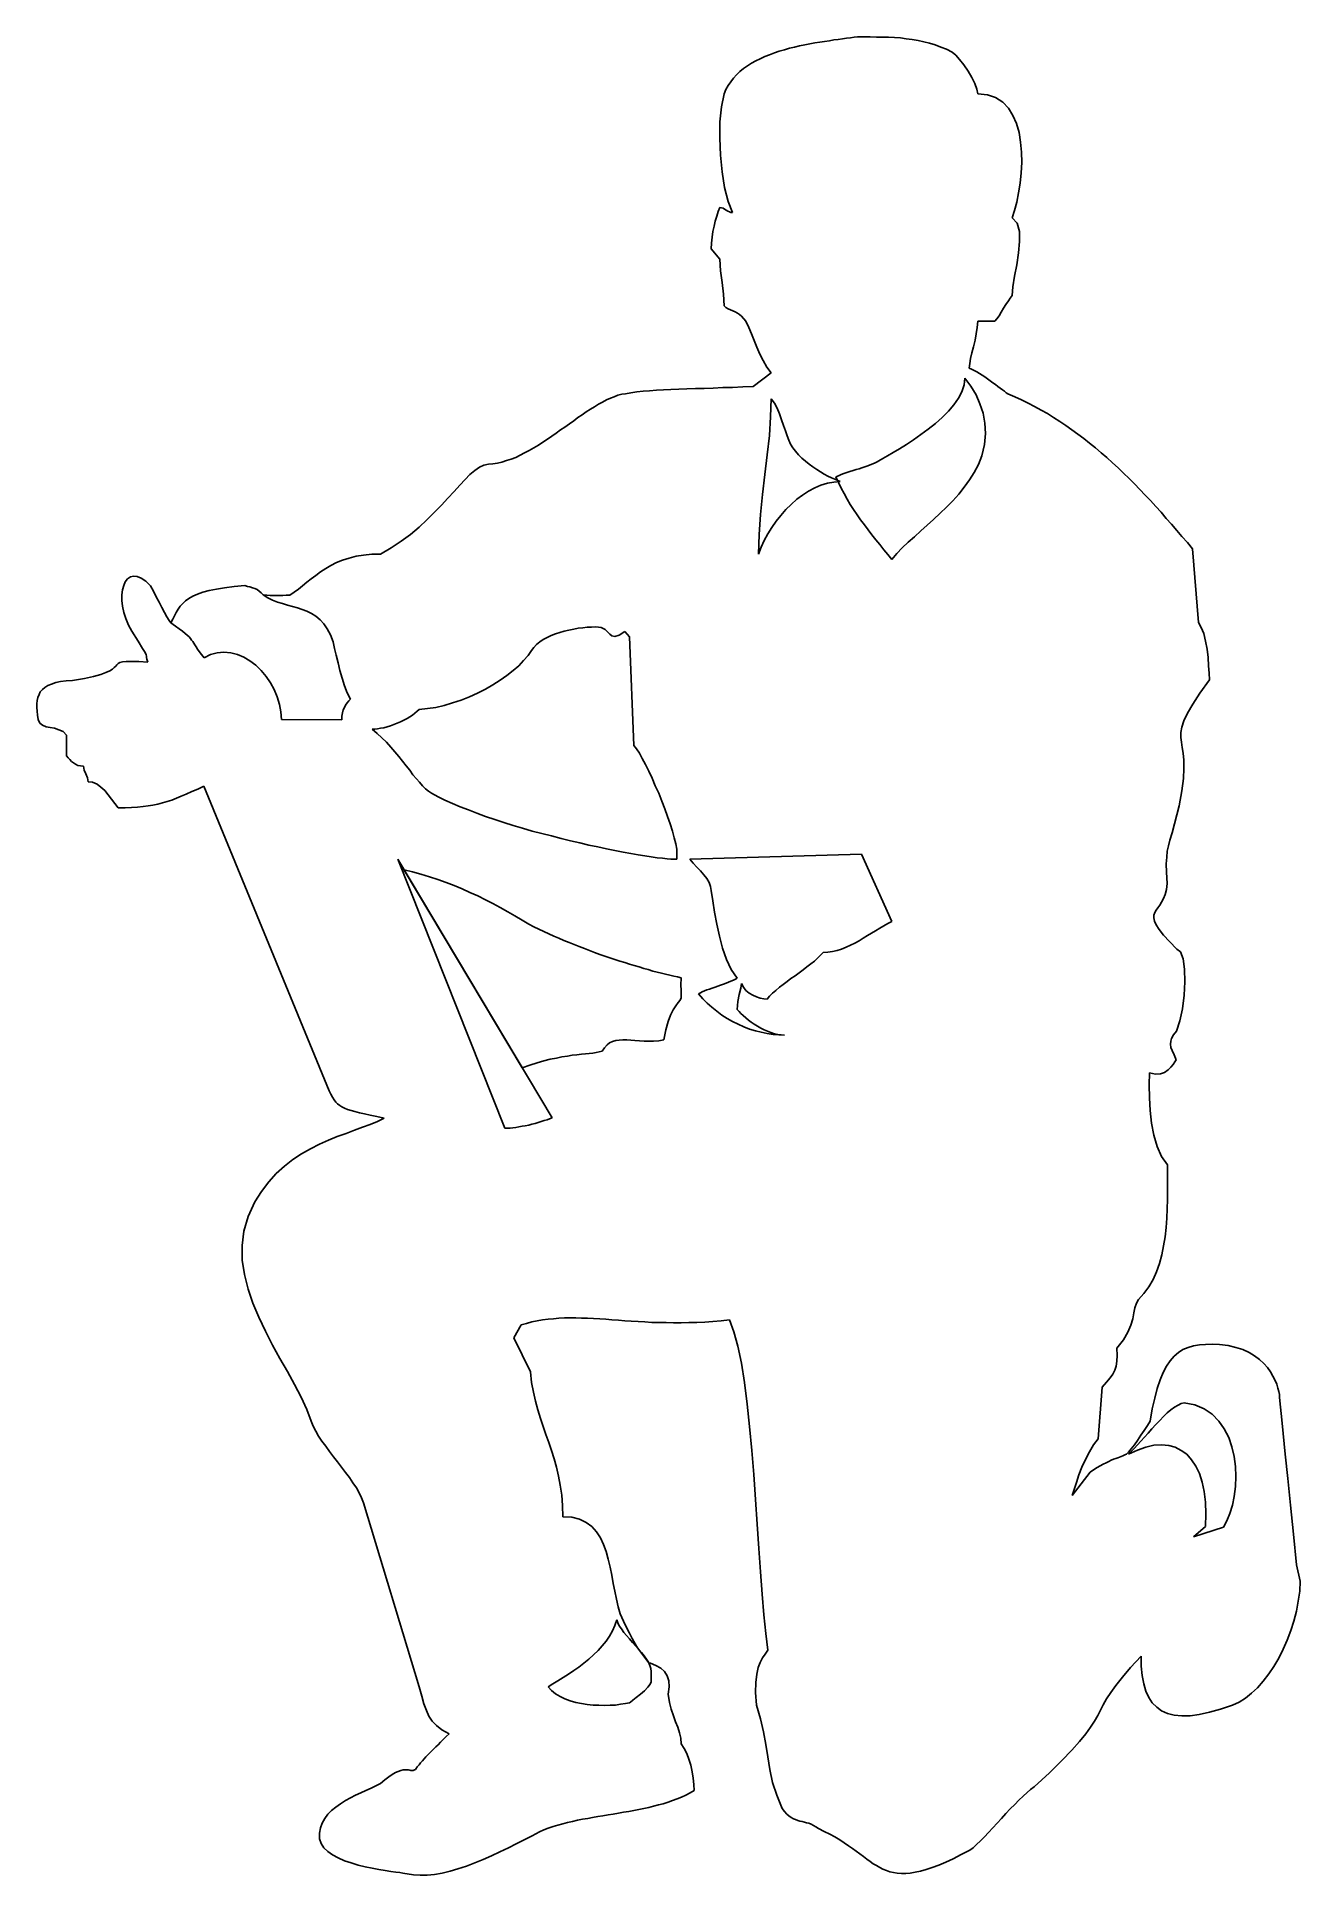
# Model space of a CAD drawing. Header units: millimetres. Extents: x -1628.91 to -1628.03, y 1827.02 to 1828.3.
import ezdxf

# ---------------------------------------------------------------- set-up
doc = ezdxf.new("R2010")
doc.units = ezdxf.units.MM
doc.header["$LTSCALE"] = 10
doc.layers.add('Humanos', color=2, linetype='Continuous')

msp = doc.modelspace()

# ---------------------------------------------------------------- linework, layer by layer
at = {"layer": 'Humanos'}
for p, q in [((-1628.3793, 1828.2922), (-1628.3828, 1828.2914)), ((-1628.3757, 1828.2929), (-1628.3793, 1828.2922)), ((-1628.3723, 1828.2936), (-1628.3757, 1828.2929)), ((-1628.3688, 1828.2943), (-1628.3723, 1828.2936)), ((-1628.3654, 1828.2949), (-1628.3688, 1828.2943)), ((-1628.3621, 1828.2954), (-1628.3654, 1828.2949)), ((-1628.3587, 1828.2958), (-1628.3621, 1828.2954)), ((-1628.3556, 1828.2964), (-1628.3587, 1828.2958)), ((-1628.3525, 1828.2968), (-1628.3556, 1828.2964)), ((-1628.3496, 1828.2972), (-1628.3525, 1828.2968)), ((-1628.3467, 1828.2975), (-1628.3496, 1828.2972)), ((-1628.3441, 1828.2979), (-1628.3467, 1828.2975)), ((-1628.3416, 1828.2982), (-1628.3441, 1828.2979)), ((-1628.3393, 1828.2986), (-1628.3416, 1828.2982)), ((-1628.3348, 1828.2986), (-1628.3393, 1828.2986)), ((-1628.3304, 1828.2986), (-1628.3348, 1828.2986)), ((-1628.3261, 1828.2984), (-1628.3304, 1828.2986)), ((-1628.3218, 1828.2984), (-1628.3261, 1828.2984)), ((-1628.3177, 1828.2983), (-1628.3218, 1828.2984)), ((-1628.3135, 1828.298), (-1628.3177, 1828.2983)), ((-1628.3094, 1828.2978), (-1628.3135, 1828.298)), ((-1628.3054, 1828.2972), (-1628.3094, 1828.2978)), ((-1628.3012, 1828.2966), (-1628.3054, 1828.2972)), ((-1628.2972, 1828.296), (-1628.3012, 1828.2966)), ((-1628.2932, 1828.2951), (-1628.2972, 1828.296)), ((-1628.2894, 1828.2942), (-1628.2932, 1828.2951)), ((-1628.2854, 1828.2929), (-1628.2894, 1828.2942)), ((-1628.2815, 1828.2914), (-1628.2854, 1828.2929)), ((-1628.4126, 1828.2802), (-1628.4155, 1828.2784)), ((-1628.4097, 1828.2819), (-1628.4126, 1828.2802)), ((-1628.4067, 1828.2834), (-1628.4097, 1828.2819)), ((-1628.4034, 1828.2848), (-1628.4067, 1828.2834)), ((-1628.4002, 1828.2861), (-1628.4034, 1828.2848)), ((-1628.3967, 1828.2874), (-1628.4002, 1828.2861)), ((-1628.3934, 1828.2885), (-1628.3967, 1828.2874)), ((-1628.3898, 1828.2896), (-1628.3934, 1828.2885)), ((-1628.3864, 1828.2906), (-1628.3898, 1828.2896)), ((-1628.3828, 1828.2914), (-1628.3864, 1828.2906)), ((-1628.2775, 1828.2899), (-1628.2815, 1828.2914)), ((-1628.2736, 1828.2879), (-1628.2775, 1828.2899)), ((-1628.2711, 1828.2859), (-1628.2736, 1828.2879)), ((-1628.2684, 1828.2828), (-1628.2711, 1828.2859)), ((-1628.2655, 1828.2791), (-1628.2684, 1828.2828)), ((-1628.4271, 1828.2674), (-1628.4289, 1828.2647)), ((-1628.4252, 1828.2698), (-1628.4271, 1828.2674)), ((-1628.4231, 1828.2722), (-1628.4252, 1828.2698)), ((-1628.4208, 1828.2744), (-1628.4231, 1828.2722)), ((-1628.4182, 1828.2765), (-1628.4208, 1828.2744)), ((-1628.4155, 1828.2784), (-1628.4182, 1828.2765)), ((-1628.2626, 1828.2748), (-1628.2655, 1828.2791)), ((-1628.2599, 1828.2704), (-1628.2626, 1828.2748)), ((-1628.2579, 1828.2661), (-1628.2599, 1828.2704)), ((-1628.4317, 1828.2591), (-1628.4335, 1828.2501)), ((-1628.4305, 1828.262), (-1628.4317, 1828.2591)), ((-1628.4289, 1828.2647), (-1628.4305, 1828.262)), ((-1628.2565, 1828.2622), (-1628.2579, 1828.2661)), ((-1628.2559, 1828.2591), (-1628.2565, 1828.2622)), ((-1628.2491, 1828.2584), (-1628.2559, 1828.2591)), ((-1628.2435, 1828.2564), (-1628.2491, 1828.2584)), ((-1628.2385, 1828.2533), (-1628.2435, 1828.2564)), ((-1628.4335, 1828.2501), (-1628.4345, 1828.2397)), ((-1628.2346, 1828.2491), (-1628.2385, 1828.2533)), ((-1628.2315, 1828.2441), (-1628.2346, 1828.2491)), ((-1628.229, 1828.2385), (-1628.2315, 1828.2441)), ((-1628.4345, 1828.2397), (-1628.4347, 1828.2282)), ((-1628.2272, 1828.2322), (-1628.229, 1828.2385)), ((-1628.2261, 1828.2255), (-1628.2272, 1828.2322)), ((-1628.4347, 1828.2282), (-1628.4342, 1828.2165)), ((-1628.4342, 1828.2165), (-1628.4331, 1828.2049)), ((-1628.2255, 1828.2186), (-1628.2261, 1828.2255)), ((-1628.2254, 1828.2114), (-1628.2255, 1828.2186)), ((-1628.4331, 1828.2049), (-1628.4313, 1828.1941)), ((-1628.2265, 1828.1971), (-1628.2258, 1828.2042)), ((-1628.2258, 1828.2042), (-1628.2254, 1828.2114)), ((-1628.4313, 1828.1941), (-1628.4288, 1828.1844)), ((-1628.2288, 1828.184), (-1628.2276, 1828.1904)), ((-1628.2276, 1828.1904), (-1628.2265, 1828.1971)), ((-1628.4346, 1828.1803), (-1628.4357, 1828.1774)), ((-1628.4335, 1828.1801), (-1628.4346, 1828.1803)), ((-1628.4324, 1828.1797), (-1628.4335, 1828.1801)), ((-1628.4313, 1828.1792), (-1628.4324, 1828.1797)), ((-1628.4302, 1828.1785), (-1628.4313, 1828.1792)), ((-1628.4291, 1828.1778), (-1628.4302, 1828.1785)), ((-1628.428, 1828.1772), (-1628.4291, 1828.1778)), ((-1628.4288, 1828.1844), (-1628.4258, 1828.1767)), ((-1628.232, 1828.1731), (-1628.2304, 1828.1782)), ((-1628.2304, 1828.1782), (-1628.2288, 1828.184)), ((-1628.4386, 1828.1673), (-1628.4394, 1828.1636)), ((-1628.4378, 1828.1709), (-1628.4386, 1828.1673)), ((-1628.4368, 1828.1743), (-1628.4378, 1828.1709)), ((-1628.4357, 1828.1774), (-1628.4368, 1828.1743)), ((-1628.4269, 1828.1768), (-1628.428, 1828.1772)), ((-1628.4258, 1828.1767), (-1628.4269, 1828.1768)), ((-1628.2286, 1828.1694), (-1628.232, 1828.1731)), ((-1628.227, 1828.1637), (-1628.2286, 1828.1694)), ((-1628.4404, 1828.1556), (-1628.4406, 1828.1515)), ((-1628.44, 1828.1597), (-1628.4404, 1828.1556)), ((-1628.4394, 1828.1636), (-1628.44, 1828.1597)), ((-1628.2276, 1828.1489), (-1628.2268, 1828.1567)), ((-1628.2268, 1828.1567), (-1628.227, 1828.1637)), ((-1628.4406, 1828.1515), (-1628.4346, 1828.1444)), ((-1628.4346, 1828.1444), (-1628.4342, 1828.1363)), ((-1628.2304, 1828.1327), (-1628.2288, 1828.1406)), ((-1628.2288, 1828.1406), (-1628.2276, 1828.1489)), ((-1628.4342, 1828.1363), (-1628.4331, 1828.1283)), ((-1628.4331, 1828.1283), (-1628.4321, 1828.1202)), ((-1628.2315, 1828.1253), (-1628.2304, 1828.1327)), ((-1628.4321, 1828.1202), (-1628.4317, 1828.1122)), ((-1628.2363, 1828.113), (-1628.2346, 1828.1155)), ((-1628.2346, 1828.1155), (-1628.2333, 1828.1175)), ((-1628.2333, 1828.1175), (-1628.232, 1828.1192)), ((-1628.232, 1828.1192), (-1628.2315, 1828.1253)), ((-1628.4317, 1828.1122), (-1628.4305, 1828.1109)), ((-1628.4305, 1828.1109), (-1628.4289, 1828.1101)), ((-1628.4289, 1828.1101), (-1628.4273, 1828.1093)), ((-1628.4273, 1828.1093), (-1628.4256, 1828.1086)), ((-1628.4256, 1828.1086), (-1628.424, 1828.1079)), ((-1628.424, 1828.1079), (-1628.4223, 1828.107)), ((-1628.4223, 1828.107), (-1628.4209, 1828.1062)), ((-1628.4209, 1828.1062), (-1628.4197, 1828.105)), ((-1628.4197, 1828.105), (-1628.4166, 1828.1014)), ((-1628.4166, 1828.1014), (-1628.4146, 1828.0972)), ((-1628.2562, 1828.0972), (-1628.2559, 1828.1014)), ((-1628.2559, 1828.1014), (-1628.2439, 1828.1014)), ((-1628.2439, 1828.1014), (-1628.2427, 1828.103)), ((-1628.2427, 1828.103), (-1628.2411, 1828.1052)), ((-1628.2411, 1828.1052), (-1628.2396, 1828.1077)), ((-1628.2396, 1828.1077), (-1628.238, 1828.1104)), ((-1628.238, 1828.1104), (-1628.2363, 1828.113)), ((-1628.4146, 1828.0972), (-1628.4126, 1828.0927)), ((-1628.4126, 1828.0927), (-1628.4107, 1828.0881)), ((-1628.2577, 1828.0882), (-1628.2569, 1828.0928)), ((-1628.2569, 1828.0928), (-1628.2562, 1828.0972)), ((-1628.4107, 1828.0881), (-1628.4089, 1828.0834)), ((-1628.4089, 1828.0834), (-1628.4068, 1828.0787)), ((-1628.4068, 1828.0787), (-1628.4046, 1828.0742)), ((-1628.2614, 1828.0721), (-1628.2608, 1828.0757)), ((-1628.2608, 1828.0757), (-1628.2599, 1828.0795)), ((-1628.2599, 1828.0795), (-1628.2588, 1828.0838)), ((-1628.2588, 1828.0838), (-1628.2577, 1828.0882)), ((-1628.399, 1828.0656), (-1628.4115, 1828.0563)), ((-1628.4046, 1828.0742), (-1628.402, 1828.0697)), ((-1628.402, 1828.0697), (-1628.399, 1828.0656)), ((-1628.2617, 1828.069), (-1628.2614, 1828.0721)), ((-1628.2601, 1828.0683), (-1628.2617, 1828.069)), ((-1628.2583, 1828.0674), (-1628.2601, 1828.0683)), ((-1628.2565, 1828.0664), (-1628.2583, 1828.0674)), ((-1628.2547, 1828.0653), (-1628.2565, 1828.0664)), ((-1628.2527, 1828.0641), (-1628.2547, 1828.0653)), ((-1628.2509, 1828.0628), (-1628.2527, 1828.0641)), ((-1628.5052, 1828.0501), (-1628.5078, 1828.0491)), ((-1628.5026, 1828.0508), (-1628.5052, 1828.0501)), ((-1628.5001, 1828.0512), (-1628.5026, 1828.0508)), ((-1628.4962, 1828.0519), (-1628.5001, 1828.0512)), ((-1628.4921, 1828.0525), (-1628.4962, 1828.0519)), ((-1628.4878, 1828.0529), (-1628.4921, 1828.0525)), ((-1628.4834, 1828.0533), (-1628.4878, 1828.0529)), ((-1628.4785, 1828.0537), (-1628.4834, 1828.0533)), ((-1628.4736, 1828.054), (-1628.4785, 1828.0537)), ((-1628.4685, 1828.0541), (-1628.4736, 1828.054)), ((-1628.4631, 1828.0544), (-1628.4685, 1828.0541)), ((-1628.4574, 1828.0545), (-1628.4631, 1828.0544)), ((-1628.4515, 1828.0547), (-1628.4574, 1828.0545)), ((-1628.4454, 1828.0549), (-1628.4515, 1828.0547)), ((-1628.4392, 1828.0551), (-1628.4454, 1828.0549)), ((-1628.4325, 1828.0554), (-1628.4392, 1828.0551)), ((-1628.4258, 1828.0556), (-1628.4325, 1828.0554)), ((-1628.4187, 1828.0559), (-1628.4258, 1828.0556)), ((-1628.4115, 1828.0563), (-1628.4187, 1828.0559)), ((-1628.2668, 1828.0526), (-1628.2692, 1828.048)), ((-1628.2653, 1828.0573), (-1628.2668, 1828.0526)), ((-1628.2648, 1828.062), (-1628.2653, 1828.0573)), ((-1628.2606, 1828.0565), (-1628.2648, 1828.062)), ((-1628.257, 1828.0505), (-1628.2606, 1828.0565)), ((-1628.2543, 1828.0443), (-1628.257, 1828.0505)), ((-1628.249, 1828.0616), (-1628.2509, 1828.0628)), ((-1628.2472, 1828.0602), (-1628.249, 1828.0616)), ((-1628.2454, 1828.0588), (-1628.2472, 1828.0602)), ((-1628.2436, 1828.0576), (-1628.2454, 1828.0588)), ((-1628.242, 1828.0562), (-1628.2436, 1828.0576)), ((-1628.2403, 1828.0551), (-1628.242, 1828.0562)), ((-1628.2388, 1828.0538), (-1628.2403, 1828.0551)), ((-1628.2374, 1828.0529), (-1628.2388, 1828.0538)), ((-1628.2362, 1828.0519), (-1628.2374, 1828.0529)), ((-1628.2349, 1828.0512), (-1628.2362, 1828.0519)), ((-1628.2302, 1828.0491), (-1628.2349, 1828.0512)), ((-1628.5272, 1828.0386), (-1628.5301, 1828.0366)), ((-1628.5243, 1828.0404), (-1628.5272, 1828.0386)), ((-1628.5214, 1828.0422), (-1628.5243, 1828.0404)), ((-1628.5186, 1828.0439), (-1628.5214, 1828.0422)), ((-1628.5159, 1828.0454), (-1628.5186, 1828.0439)), ((-1628.5131, 1828.0469), (-1628.5159, 1828.0454)), ((-1628.5105, 1828.0482), (-1628.5131, 1828.0469)), ((-1628.5078, 1828.0491), (-1628.5105, 1828.0482)), ((-1628.399, 1828.0476), (-1628.3994, 1828.0352)), ((-1628.3967, 1828.0446), (-1628.399, 1828.0476)), ((-1628.3949, 1828.0411), (-1628.3967, 1828.0446)), ((-1628.3933, 1828.0373), (-1628.3949, 1828.0411)), ((-1628.2762, 1828.039), (-1628.2805, 1828.0348)), ((-1628.2724, 1828.0435), (-1628.2762, 1828.039)), ((-1628.2692, 1828.048), (-1628.2724, 1828.0435)), ((-1628.2522, 1828.0378), (-1628.2543, 1828.0443)), ((-1628.2509, 1828.0309), (-1628.2522, 1828.0378)), ((-1628.2255, 1828.0469), (-1628.2302, 1828.0491)), ((-1628.221, 1828.0447), (-1628.2255, 1828.0469)), ((-1628.2164, 1828.0424), (-1628.221, 1828.0447)), ((-1628.212, 1828.0399), (-1628.2164, 1828.0424)), ((-1628.2075, 1828.0374), (-1628.212, 1828.0399)), ((-1628.2033, 1828.0346), (-1628.2075, 1828.0374)), ((-1628.545, 1828.0261), (-1628.5481, 1828.0238)), ((-1628.542, 1828.0281), (-1628.545, 1828.0261)), ((-1628.5389, 1828.0303), (-1628.542, 1828.0281)), ((-1628.5359, 1828.0324), (-1628.5389, 1828.0303)), ((-1628.533, 1828.0346), (-1628.5359, 1828.0324)), ((-1628.5301, 1828.0366), (-1628.533, 1828.0346)), ((-1628.3994, 1828.0352), (-1628.4003, 1828.0222)), ((-1628.3918, 1828.0332), (-1628.3933, 1828.0373)), ((-1628.3904, 1828.0292), (-1628.3918, 1828.0332)), ((-1628.3891, 1828.0254), (-1628.3904, 1828.0292)), ((-1628.388, 1828.0219), (-1628.3891, 1828.0254)), ((-1628.2901, 1828.0266), (-1628.2952, 1828.0229)), ((-1628.2852, 1828.0306), (-1628.2901, 1828.0266)), ((-1628.2805, 1828.0348), (-1628.2852, 1828.0306)), ((-1628.2505, 1828.0237), (-1628.2509, 1828.0309)), ((-1628.199, 1828.0319), (-1628.2033, 1828.0346)), ((-1628.1947, 1828.0291), (-1628.199, 1828.0319)), ((-1628.1906, 1828.0262), (-1628.1947, 1828.0291)), ((-1628.1864, 1828.0232), (-1628.1906, 1828.0262)), ((-1628.5635, 1828.0136), (-1628.5667, 1828.0118)), ((-1628.5604, 1828.0156), (-1628.5635, 1828.0136)), ((-1628.5573, 1828.0176), (-1628.5604, 1828.0156)), ((-1628.5541, 1828.0196), (-1628.5573, 1828.0176)), ((-1628.5511, 1828.0218), (-1628.5541, 1828.0196)), ((-1628.5481, 1828.0238), (-1628.5511, 1828.0218)), ((-1628.4003, 1828.0222), (-1628.4017, 1828.0088)), ((-1628.3869, 1828.0189), (-1628.388, 1828.0219)), ((-1628.3857, 1828.0163), (-1628.3869, 1828.0189)), ((-1628.384, 1828.0138), (-1628.3857, 1828.0163)), ((-1628.3822, 1828.0113), (-1628.384, 1828.0138)), ((-1628.31, 1828.0131), (-1628.3144, 1828.0104)), ((-1628.3053, 1828.0161), (-1628.31, 1828.0131)), ((-1628.3003, 1828.0193), (-1628.3053, 1828.0161)), ((-1628.2952, 1828.0229), (-1628.3003, 1828.0193)), ((-1628.2529, 1828.0081), (-1628.2512, 1828.0161)), ((-1628.2512, 1828.0161), (-1628.2505, 1828.0237)), ((-1628.1824, 1828.0201), (-1628.1864, 1828.0232)), ((-1628.1783, 1828.0169), (-1628.1824, 1828.0201)), ((-1628.1742, 1828.0136), (-1628.1783, 1828.0169)), ((-1628.1704, 1828.0103), (-1628.1742, 1828.0136)), ((-1628.6011, 1828.0002), (-1628.6044, 1827.998)), ((-1628.5981, 1828.0016), (-1628.6011, 1828.0002)), ((-1628.595, 1828.0023), (-1628.5981, 1828.0016)), ((-1628.5919, 1828.0026), (-1628.595, 1828.0023)), ((-1628.5888, 1828.0031), (-1628.5919, 1828.0026)), ((-1628.5856, 1828.0038), (-1628.5888, 1828.0031)), ((-1628.5825, 1828.0048), (-1628.5856, 1828.0038)), ((-1628.5793, 1828.0059), (-1628.5825, 1828.0048)), ((-1628.5761, 1828.0071), (-1628.5793, 1828.0059)), ((-1628.5729, 1828.0086), (-1628.5761, 1828.0071)), ((-1628.5699, 1828.0102), (-1628.5729, 1828.0086)), ((-1628.5667, 1828.0118), (-1628.5699, 1828.0102)), ((-1628.4017, 1828.0088), (-1628.4034, 1827.9951)), ((-1628.3802, 1828.0089), (-1628.3822, 1828.0113)), ((-1628.3778, 1828.0066), (-1628.3802, 1828.0089)), ((-1628.3753, 1828.0045), (-1628.3778, 1828.0066)), ((-1628.3728, 1828.0024), (-1628.3753, 1828.0045)), ((-1628.3702, 1828.0005), (-1628.3728, 1828.0024)), ((-1628.3674, 1827.9987), (-1628.3702, 1828.0005)), ((-1628.3381, 1827.9992), (-1628.3402, 1827.9986)), ((-1628.3361, 1827.9998), (-1628.3381, 1827.9992)), ((-1628.334, 1828.0005), (-1628.3361, 1827.9998)), ((-1628.3321, 1828.0012), (-1628.334, 1828.0005)), ((-1628.3303, 1828.0019), (-1628.3321, 1828.0012)), ((-1628.3285, 1828.0026), (-1628.3303, 1828.0019)), ((-1628.327, 1828.0033), (-1628.3285, 1828.0026)), ((-1628.3256, 1828.0039), (-1628.327, 1828.0033)), ((-1628.3243, 1828.0046), (-1628.3256, 1828.0039)), ((-1628.3217, 1828.0062), (-1628.3243, 1828.0046)), ((-1628.3184, 1828.0081), (-1628.3217, 1828.0062)), ((-1628.3144, 1828.0104), (-1628.3184, 1828.0081)), ((-1628.2583, 1827.9966), (-1628.2554, 1828.0022)), ((-1628.2554, 1828.0022), (-1628.2529, 1828.0081)), ((-1628.1664, 1828.0069), (-1628.1704, 1828.0103)), ((-1628.1625, 1828.0034), (-1628.1664, 1828.0069)), ((-1628.1586, 1827.9998), (-1628.1625, 1828.0034)), ((-1628.1549, 1827.9962), (-1628.1586, 1827.9998)), ((-1628.6149, 1827.9878), (-1628.6188, 1827.9835)), ((-1628.6112, 1827.9918), (-1628.6149, 1827.9878)), ((-1628.6078, 1827.9952), (-1628.6112, 1827.9918)), ((-1628.6044, 1827.998), (-1628.6078, 1827.9952)), ((-1628.4034, 1827.9951), (-1628.405, 1827.9813)), ((-1628.3688, 1827.986), (-1628.3645, 1827.9878)), ((-1628.3648, 1827.997), (-1628.3674, 1827.9987)), ((-1628.3622, 1827.9955), (-1628.3648, 1827.997)), ((-1628.3645, 1827.9878), (-1628.3601, 1827.9892)), ((-1628.3597, 1827.9941), (-1628.3622, 1827.9955)), ((-1628.3601, 1827.9892), (-1628.3556, 1827.99)), ((-1628.3572, 1827.993), (-1628.3597, 1827.9941)), ((-1628.355, 1827.9919), (-1628.3572, 1827.993)), ((-1628.3556, 1827.99), (-1628.3511, 1827.9903)), ((-1628.3529, 1827.991), (-1628.355, 1827.9919)), ((-1628.3524, 1827.9944), (-1628.3542, 1827.9937)), ((-1628.3542, 1827.9937), (-1628.3524, 1827.9897)), ((-1628.3511, 1827.9903), (-1628.3529, 1827.991)), ((-1628.3506, 1827.9951), (-1628.3524, 1827.9944)), ((-1628.3524, 1827.9897), (-1628.3506, 1827.9858)), ((-1628.3486, 1827.9958), (-1628.3506, 1827.9951)), ((-1628.3466, 1827.9965), (-1628.3486, 1827.9958)), ((-1628.3445, 1827.9972), (-1628.3466, 1827.9965)), ((-1628.3423, 1827.9979), (-1628.3445, 1827.9972)), ((-1628.3402, 1827.9986), (-1628.3423, 1827.9979)), ((-1628.269, 1827.9816), (-1628.2652, 1827.9864)), ((-1628.2652, 1827.9864), (-1628.2616, 1827.9914)), ((-1628.2616, 1827.9914), (-1628.2583, 1827.9966)), ((-1628.151, 1827.9925), (-1628.1549, 1827.9962)), ((-1628.1473, 1827.9887), (-1628.151, 1827.9925)), ((-1628.1436, 1827.9849), (-1628.1473, 1827.9887)), ((-1628.6275, 1827.974), (-1628.6324, 1827.969)), ((-1628.6231, 1827.9789), (-1628.6275, 1827.974)), ((-1628.6188, 1827.9835), (-1628.6231, 1827.9789)), ((-1628.405, 1827.9813), (-1628.4064, 1827.9675)), ((-1628.3889, 1827.9709), (-1628.3851, 1827.9745)), ((-1628.3851, 1827.9745), (-1628.3813, 1827.978)), ((-1628.3813, 1827.978), (-1628.3773, 1827.981)), ((-1628.3773, 1827.981), (-1628.3731, 1827.9836)), ((-1628.3731, 1827.9836), (-1628.3688, 1827.986)), ((-1628.3506, 1827.9858), (-1628.3485, 1827.982)), ((-1628.3485, 1827.982), (-1628.3464, 1827.9782)), ((-1628.3464, 1827.9782), (-1628.3442, 1827.9745)), ((-1628.3442, 1827.9745), (-1628.3419, 1827.9709)), ((-1628.2775, 1827.9726), (-1628.2732, 1827.977)), ((-1628.2732, 1827.977), (-1628.269, 1827.9816)), ((-1628.1398, 1827.981), (-1628.1436, 1827.9849)), ((-1628.1361, 1827.9771), (-1628.1398, 1827.981)), ((-1628.1325, 1827.9731), (-1628.1361, 1827.9771)), ((-1628.6376, 1827.9639), (-1628.6431, 1827.9588)), ((-1628.6324, 1827.969), (-1628.6376, 1827.9639)), ((-1628.4064, 1827.9675), (-1628.4074, 1827.9536)), ((-1628.3985, 1827.9585), (-1628.3955, 1827.9628)), ((-1628.3955, 1827.9628), (-1628.3923, 1827.9669)), ((-1628.3923, 1827.9669), (-1628.3889, 1827.9709)), ((-1628.3419, 1827.9709), (-1628.3395, 1827.9673)), ((-1628.3395, 1827.9673), (-1628.337, 1827.9639)), ((-1628.337, 1827.9639), (-1628.3344, 1827.9603)), ((-1628.2909, 1827.96), (-1628.2865, 1827.9641)), ((-1628.2865, 1827.9641), (-1628.2819, 1827.9683)), ((-1628.2819, 1827.9683), (-1628.2775, 1827.9726)), ((-1628.1288, 1827.969), (-1628.1325, 1827.9731)), ((-1628.1252, 1827.9648), (-1628.1288, 1827.969)), ((-1628.1215, 1827.9607), (-1628.1252, 1827.9648)), ((-1628.6556, 1827.9489), (-1628.6625, 1827.9444)), ((-1628.6491, 1827.9536), (-1628.6556, 1827.9489)), ((-1628.6431, 1827.9588), (-1628.6491, 1827.9536)), ((-1628.4074, 1827.9536), (-1628.4078, 1827.9401)), ((-1628.406, 1827.9448), (-1628.4038, 1827.9495)), ((-1628.4038, 1827.9495), (-1628.4013, 1827.9541)), ((-1628.4013, 1827.9541), (-1628.3985, 1827.9585)), ((-1628.3344, 1827.9603), (-1628.3318, 1827.9568)), ((-1628.3318, 1827.9568), (-1628.3292, 1827.9534)), ((-1628.3292, 1827.9534), (-1628.3265, 1827.9499)), ((-1628.3265, 1827.9499), (-1628.3238, 1827.9466)), ((-1628.3082, 1827.9444), (-1628.304, 1827.9483)), ((-1628.304, 1827.9483), (-1628.2997, 1827.9521)), ((-1628.2997, 1827.9521), (-1628.2954, 1827.9561)), ((-1628.2954, 1827.9561), (-1628.2909, 1827.96)), ((-1628.1179, 1827.9565), (-1628.1215, 1827.9607)), ((-1628.1143, 1827.9523), (-1628.1179, 1827.9565)), ((-1628.1105, 1827.948), (-1628.1143, 1827.9523)), ((-1628.6961, 1827.9358), (-1628.7002, 1827.9342)), ((-1628.6915, 1827.9373), (-1628.6961, 1827.9358)), ((-1628.6867, 1827.9386), (-1628.6915, 1827.9373)), ((-1628.6816, 1827.9394), (-1628.6867, 1827.9386)), ((-1628.6759, 1827.94), (-1628.6816, 1827.9394)), ((-1628.6699, 1827.9401), (-1628.6759, 1827.94)), ((-1628.6625, 1827.9444), (-1628.6699, 1827.9401)), ((-1628.4078, 1827.9401), (-1628.406, 1827.9448)), ((-1628.3238, 1827.9466), (-1628.321, 1827.9431)), ((-1628.321, 1827.9431), (-1628.3182, 1827.9398)), ((-1628.3182, 1827.9398), (-1628.3155, 1827.9364)), ((-1628.3155, 1827.9364), (-1628.3119, 1827.9404)), ((-1628.3119, 1827.9404), (-1628.3082, 1827.9444)), ((-1628.1069, 1827.9436), (-1628.1105, 1827.948)), ((-1628.1029, 1827.8926), (-1628.1069, 1827.9436)), ((-1628.8452, 1827.9228), (-1628.8467, 1827.9209)), ((-1628.8432, 1827.9242), (-1628.8452, 1827.9228)), ((-1628.841, 1827.9248), (-1628.8432, 1827.9242)), ((-1628.8384, 1827.9245), (-1628.841, 1827.9248)), ((-1628.8356, 1827.9234), (-1628.8384, 1827.9245)), ((-1628.8325, 1827.9212), (-1628.8356, 1827.9234)), ((-1628.7179, 1827.923), (-1628.7209, 1827.9205)), ((-1628.7147, 1827.9253), (-1628.7179, 1827.923)), ((-1628.7114, 1827.9277), (-1628.7147, 1827.9253)), ((-1628.7078, 1827.93), (-1628.7114, 1827.9277)), ((-1628.7042, 1827.9321), (-1628.7078, 1827.93)), ((-1628.7002, 1827.9342), (-1628.7042, 1827.9321)), ((-1628.8486, 1827.9152), (-1628.8491, 1827.9118)), ((-1628.8491, 1827.9118), (-1628.8491, 1827.9079)), ((-1628.8478, 1827.9183), (-1628.8486, 1827.9152)), ((-1628.8467, 1827.9209), (-1628.8478, 1827.9183)), ((-1628.8292, 1827.918), (-1628.8325, 1827.9212)), ((-1628.8272, 1827.9144), (-1628.8292, 1827.918)), ((-1628.8253, 1827.9105), (-1628.8272, 1827.9144)), ((-1628.8232, 1827.9068), (-1628.8253, 1827.9105)), ((-1628.8026, 1827.9093), (-1628.7999, 1827.9108)), ((-1628.7999, 1827.9108), (-1628.8026, 1827.9093)), ((-1628.7999, 1827.9108), (-1628.7967, 1827.9122)), ((-1628.7967, 1827.9122), (-1628.7999, 1827.9108)), ((-1628.7967, 1827.9122), (-1628.7929, 1827.9136)), ((-1628.7929, 1827.9136), (-1628.7967, 1827.9122)), ((-1628.7929, 1827.9136), (-1628.7885, 1827.9147)), ((-1628.7885, 1827.9147), (-1628.7929, 1827.9136)), ((-1628.7885, 1827.9147), (-1628.7835, 1827.9158)), ((-1628.7835, 1827.9158), (-1628.7885, 1827.9147)), ((-1628.7835, 1827.9158), (-1628.7779, 1827.9167)), ((-1628.7779, 1827.9167), (-1628.7835, 1827.9158)), ((-1628.7779, 1827.9167), (-1628.7712, 1827.9176)), ((-1628.7712, 1827.9176), (-1628.7779, 1827.9167)), ((-1628.7712, 1827.9176), (-1628.7639, 1827.9183)), ((-1628.7639, 1827.9183), (-1628.7712, 1827.9176)), ((-1628.7639, 1827.9183), (-1628.762, 1827.9177)), ((-1628.762, 1827.9177), (-1628.7639, 1827.9183)), ((-1628.762, 1827.9177), (-1628.7603, 1827.9173)), ((-1628.7603, 1827.9173), (-1628.762, 1827.9177)), ((-1628.7603, 1827.9173), (-1628.7585, 1827.9167)), ((-1628.7585, 1827.9167), (-1628.7603, 1827.9173)), ((-1628.7585, 1827.9167), (-1628.7569, 1827.9161)), ((-1628.7569, 1827.9161), (-1628.7585, 1827.9167)), ((-1628.7569, 1827.9161), (-1628.7554, 1827.9154)), ((-1628.7554, 1827.9154), (-1628.7569, 1827.9161)), ((-1628.7554, 1827.9154), (-1628.7538, 1827.9144)), ((-1628.7538, 1827.9144), (-1628.7554, 1827.9154)), ((-1628.7538, 1827.9144), (-1628.7525, 1827.9133)), ((-1628.7525, 1827.9133), (-1628.7538, 1827.9144)), ((-1628.7525, 1827.9133), (-1628.7511, 1827.9118)), ((-1628.7511, 1827.9118), (-1628.7525, 1827.9133)), ((-1628.7511, 1827.9118), (-1628.7479, 1827.9097)), ((-1628.7486, 1827.9115), (-1628.7511, 1827.9118)), ((-1628.7464, 1827.9114), (-1628.7486, 1827.9115)), ((-1628.7442, 1827.9114), (-1628.7464, 1827.9114)), ((-1628.7419, 1827.9114), (-1628.7442, 1827.9114)), ((-1628.7399, 1827.9114), (-1628.7419, 1827.9114)), ((-1628.7375, 1827.9114), (-1628.7399, 1827.9114)), ((-1628.7352, 1827.9115), (-1628.7375, 1827.9114)), ((-1628.7326, 1827.9115), (-1628.7352, 1827.9115)), ((-1628.7296, 1827.9136), (-1628.7326, 1827.9115)), ((-1628.7267, 1827.9158), (-1628.7296, 1827.9136)), ((-1628.7238, 1827.9181), (-1628.7267, 1827.9158)), ((-1628.7209, 1827.9205), (-1628.7238, 1827.9181)), ((-1628.8491, 1827.9079), (-1628.8486, 1827.9039)), ((-1628.8486, 1827.9039), (-1628.8478, 1827.8996)), ((-1628.8478, 1827.8996), (-1628.8464, 1827.8953)), ((-1628.8213, 1827.9031), (-1628.8232, 1827.9068)), ((-1628.8195, 1827.8996), (-1628.8213, 1827.9031)), ((-1628.8178, 1827.8966), (-1628.8195, 1827.8996)), ((-1628.8138, 1827.8949), (-1628.8127, 1827.8973)), ((-1628.8127, 1827.8973), (-1628.8138, 1827.8949)), ((-1628.8127, 1827.8973), (-1628.8115, 1827.8996)), ((-1628.8115, 1827.8996), (-1628.8127, 1827.8973)), ((-1628.8115, 1827.8996), (-1628.8101, 1827.9018)), ((-1628.8101, 1827.9018), (-1628.8115, 1827.8996)), ((-1628.8101, 1827.9018), (-1628.8087, 1827.9039)), ((-1628.8087, 1827.9039), (-1628.8101, 1827.9018)), ((-1628.8087, 1827.9039), (-1628.8069, 1827.9058)), ((-1628.8069, 1827.9058), (-1628.8087, 1827.9039)), ((-1628.8069, 1827.9058), (-1628.805, 1827.9076)), ((-1628.805, 1827.9076), (-1628.8069, 1827.9058)), ((-1628.805, 1827.9076), (-1628.8026, 1827.9093)), ((-1628.8026, 1827.9093), (-1628.805, 1827.9076)), ((-1628.7479, 1827.9097), (-1628.7446, 1827.9082)), ((-1628.7446, 1827.9082), (-1628.7413, 1827.9068)), ((-1628.7413, 1827.9068), (-1628.7378, 1827.9057)), ((-1628.7378, 1827.9057), (-1628.7343, 1827.9047)), ((-1628.7343, 1827.9047), (-1628.7309, 1827.9038)), ((-1628.7309, 1827.9038), (-1628.7274, 1827.9028)), ((-1628.7274, 1827.9028), (-1628.724, 1827.9017)), ((-1628.724, 1827.9017), (-1628.7208, 1827.9004)), ((-1628.7208, 1827.9004), (-1628.7176, 1827.8989)), ((-1628.7176, 1827.8989), (-1628.7146, 1827.897)), ((-1628.8464, 1827.8953), (-1628.8445, 1827.8909)), ((-1628.8445, 1827.8909), (-1628.8421, 1827.8866)), ((-1628.8421, 1827.8866), (-1628.8377, 1827.8796)), ((-1628.8163, 1827.8941), (-1628.8178, 1827.8966)), ((-1628.8151, 1827.8923), (-1628.8163, 1827.8941)), ((-1628.8151, 1827.8923), (-1628.8138, 1827.8949)), ((-1628.8138, 1827.8949), (-1628.8151, 1827.8923)), ((-1628.8119, 1827.8901), (-1628.8151, 1827.8923)), ((-1628.8093, 1827.8883), (-1628.8119, 1827.8901)), ((-1628.807, 1827.8866), (-1628.8093, 1827.8883)), ((-1628.8051, 1827.8851), (-1628.807, 1827.8866)), ((-1628.8037, 1827.8839), (-1628.8051, 1827.8851)), ((-1628.7146, 1827.897), (-1628.7117, 1827.8946)), ((-1628.7117, 1827.8946), (-1628.7091, 1827.8917)), ((-1628.7091, 1827.8917), (-1628.7067, 1827.8883)), ((-1628.7067, 1827.8883), (-1628.7045, 1827.8841)), ((-1628.5515, 1827.8836), (-1628.5486, 1827.8848)), ((-1628.5486, 1827.8848), (-1628.5456, 1827.8858)), ((-1628.5456, 1827.8858), (-1628.5424, 1827.8866)), ((-1628.5424, 1827.8866), (-1628.5392, 1827.8874)), ((-1628.5392, 1827.8874), (-1628.5359, 1827.8881)), ((-1628.5359, 1827.8881), (-1628.5327, 1827.8886)), ((-1628.5327, 1827.8886), (-1628.5295, 1827.889)), ((-1628.5295, 1827.889), (-1628.5265, 1827.8894)), ((-1628.5265, 1827.8894), (-1628.5235, 1827.8895)), ((-1628.5235, 1827.8895), (-1628.5206, 1827.8897)), ((-1628.5206, 1827.8897), (-1628.5168, 1827.8891)), ((-1628.5168, 1827.8891), (-1628.5142, 1827.8879)), ((-1628.5142, 1827.8879), (-1628.5124, 1827.8862)), ((-1628.5124, 1827.8862), (-1628.5109, 1827.8845)), ((-1628.5109, 1827.8845), (-1628.5094, 1827.8833)), ((-1628.5045, 1827.8839), (-1628.5004, 1827.8865)), ((-1628.5004, 1827.8865), (-1628.4972, 1827.8826)), ((-1628.1009, 1827.8892), (-1628.1029, 1827.8926)), ((-1628.0992, 1827.885), (-1628.1009, 1827.8892)), ((-1628.098, 1827.8798), (-1628.0992, 1827.885)), ((-1628.8377, 1827.8796), (-1628.8348, 1827.8747)), ((-1628.8348, 1827.8747), (-1628.833, 1827.8718)), ((-1628.833, 1827.8718), (-1628.8322, 1827.8702)), ((-1628.8025, 1827.8826), (-1628.8037, 1827.8839)), ((-1628.8015, 1827.8815), (-1628.8025, 1827.8826)), ((-1628.8007, 1827.8805), (-1628.8015, 1827.8815)), ((-1628.8, 1827.8794), (-1628.8007, 1827.8805)), ((-1628.7992, 1827.8783), (-1628.8, 1827.8794)), ((-1628.7985, 1827.8771), (-1628.7992, 1827.8783)), ((-1628.7976, 1827.8757), (-1628.7985, 1827.8771)), ((-1628.7967, 1827.8742), (-1628.7976, 1827.8757)), ((-1628.7954, 1827.8725), (-1628.7967, 1827.8742)), ((-1628.7939, 1827.8705), (-1628.7954, 1827.8725)), ((-1628.7783, 1827.8721), (-1628.783, 1827.8717)), ((-1628.7736, 1827.8717), (-1628.7783, 1827.8721)), ((-1628.7045, 1827.8841), (-1628.7027, 1827.8792)), ((-1628.7027, 1827.8792), (-1628.7016, 1827.8747)), ((-1628.7016, 1827.8747), (-1628.7005, 1827.8699)), ((-1628.5675, 1827.8698), (-1628.5651, 1827.8732)), ((-1628.5651, 1827.8732), (-1628.5635, 1827.8754)), ((-1628.5635, 1827.8754), (-1628.5616, 1827.8774)), ((-1628.5616, 1827.8774), (-1628.5594, 1827.8792)), ((-1628.5594, 1827.8792), (-1628.557, 1827.8808)), ((-1628.557, 1827.8808), (-1628.5544, 1827.8823)), ((-1628.5544, 1827.8823), (-1628.5515, 1827.8836)), ((-1628.5094, 1827.8833), (-1628.5074, 1827.8829)), ((-1628.5074, 1827.8829), (-1628.5045, 1827.8839)), ((-1628.4972, 1827.8826), (-1628.4942, 1827.8074)), ((-1628.0969, 1827.8742), (-1628.098, 1827.8798)), ((-1628.0962, 1827.8684), (-1628.0969, 1827.8742)), ((-1628.8575, 1827.8591), (-1628.8601, 1827.8579)), ((-1628.8555, 1827.8604), (-1628.8575, 1827.8591)), ((-1628.8543, 1827.8615), (-1628.8555, 1827.8604)), ((-1628.8533, 1827.8624), (-1628.8543, 1827.8615)), ((-1628.8526, 1827.8634), (-1628.8533, 1827.8624)), ((-1628.8517, 1827.8642), (-1628.8526, 1827.8634)), ((-1628.8504, 1827.8648), (-1628.8517, 1827.8642)), ((-1628.8486, 1827.8653), (-1628.8504, 1827.8648)), ((-1628.846, 1827.8656), (-1628.8486, 1827.8653)), ((-1628.8423, 1827.8656), (-1628.846, 1827.8656)), ((-1628.8374, 1827.8656), (-1628.8423, 1827.8656)), ((-1628.8311, 1827.8652), (-1628.8374, 1827.8656)), ((-1628.8322, 1827.8702), (-1628.8321, 1827.8692)), ((-1628.8321, 1827.8692), (-1628.8319, 1827.8684)), ((-1628.8319, 1827.8684), (-1628.8318, 1827.8673)), ((-1628.8318, 1827.8673), (-1628.8311, 1827.8652)), ((-1628.7921, 1827.8682), (-1628.7939, 1827.8705)), ((-1628.7876, 1827.8705), (-1628.7921, 1827.8682)), ((-1628.783, 1827.8717), (-1628.7876, 1827.8705)), ((-1628.769, 1827.8705), (-1628.7736, 1827.8717)), ((-1628.7646, 1827.8685), (-1628.769, 1827.8705)), ((-1628.7603, 1827.866), (-1628.7646, 1827.8685)), ((-1628.7563, 1827.863), (-1628.7603, 1827.866)), ((-1628.7526, 1827.8593), (-1628.7563, 1827.863)), ((-1628.7491, 1827.8553), (-1628.7526, 1827.8593)), ((-1628.7005, 1827.8699), (-1628.6992, 1827.8646)), ((-1628.6992, 1827.8646), (-1628.6979, 1827.8594)), ((-1628.6979, 1827.8594), (-1628.6963, 1827.854)), ((-1628.5823, 1827.8558), (-1628.5779, 1827.8593)), ((-1628.5779, 1827.8593), (-1628.574, 1827.8627)), ((-1628.574, 1827.8627), (-1628.5706, 1827.8662)), ((-1628.5706, 1827.8662), (-1628.5675, 1827.8698)), ((-1628.0958, 1827.8627), (-1628.0962, 1827.8684)), ((-1628.0955, 1827.8576), (-1628.0958, 1827.8627)), ((-1628.9025, 1827.8476), (-1628.9042, 1827.8461)), ((-1628.9005, 1827.8489), (-1628.9025, 1827.8476)), ((-1628.8978, 1827.85), (-1628.9005, 1827.8489)), ((-1628.8949, 1827.851), (-1628.8978, 1827.85)), ((-1628.8915, 1827.8517), (-1628.8949, 1827.851)), ((-1628.8876, 1827.8522), (-1628.8915, 1827.8517)), ((-1628.8832, 1827.8525), (-1628.8876, 1827.8522)), ((-1628.875, 1827.8539), (-1628.8832, 1827.8525)), ((-1628.8687, 1827.8553), (-1628.875, 1827.8539)), ((-1628.8637, 1827.8565), (-1628.8687, 1827.8553)), ((-1628.8601, 1827.8579), (-1628.8637, 1827.8565)), ((-1628.7461, 1827.8508), (-1628.7491, 1827.8553)), ((-1628.7435, 1827.8461), (-1628.7461, 1827.8508)), ((-1628.6963, 1827.854), (-1628.6947, 1827.8488)), ((-1628.6947, 1827.8488), (-1628.6929, 1827.8439)), ((-1628.6025, 1827.8436), (-1628.5971, 1827.8464)), ((-1628.5971, 1827.8464), (-1628.5919, 1827.8494)), ((-1628.5919, 1827.8494), (-1628.5869, 1827.8526)), ((-1628.5869, 1827.8526), (-1628.5823, 1827.8558)), ((-1628.1018, 1827.8436), (-1628.0953, 1827.853)), ((-1628.0953, 1827.853), (-1628.0955, 1827.8576)), ((-1628.9078, 1827.8385), (-1628.9081, 1827.8362)), ((-1628.9081, 1827.8362), (-1628.9081, 1827.8337)), ((-1628.9081, 1827.8337), (-1628.9078, 1827.8311)), ((-1628.9074, 1827.8407), (-1628.9078, 1827.8385)), ((-1628.9065, 1827.8427), (-1628.9074, 1827.8407)), ((-1628.9056, 1827.8445), (-1628.9065, 1827.8427)), ((-1628.9042, 1827.8461), (-1628.9056, 1827.8445)), ((-1628.7414, 1827.8412), (-1628.7435, 1827.8461)), ((-1628.7399, 1827.8359), (-1628.7414, 1827.8412)), ((-1628.7388, 1827.8307), (-1628.7399, 1827.8359)), ((-1628.6948, 1827.8338), (-1628.6957, 1827.832)), ((-1628.694, 1827.8354), (-1628.6948, 1827.8338)), ((-1628.693, 1827.8369), (-1628.694, 1827.8354)), ((-1628.6918, 1827.8383), (-1628.693, 1827.8369)), ((-1628.6929, 1827.8439), (-1628.6907, 1827.8396)), ((-1628.6907, 1827.8396), (-1628.6918, 1827.8383)), ((-1628.6373, 1827.833), (-1628.6315, 1827.8338)), ((-1628.6315, 1827.8338), (-1628.6256, 1827.8352)), ((-1628.6256, 1827.8352), (-1628.6198, 1827.8369)), ((-1628.6198, 1827.8369), (-1628.6138, 1827.8388)), ((-1628.6138, 1827.8388), (-1628.6082, 1827.8412)), ((-1628.6082, 1827.8412), (-1628.6025, 1827.8436)), ((-1628.1104, 1827.8297), (-1628.1068, 1827.836)), ((-1628.1068, 1827.836), (-1628.1018, 1827.8436)), ((-1628.9078, 1827.8311), (-1628.9075, 1827.8283)), ((-1628.9075, 1827.8283), (-1628.9071, 1827.8254)), ((-1628.9071, 1827.8254), (-1628.906, 1827.8229)), ((-1628.906, 1827.8229), (-1628.9041, 1827.8214)), ((-1628.9041, 1827.8214), (-1628.9016, 1827.8204)), ((-1628.7385, 1827.8253), (-1628.7388, 1827.8307)), ((-1628.6966, 1827.8251), (-1628.7385, 1827.8253)), ((-1628.6965, 1827.8277), (-1628.6966, 1827.8251)), ((-1628.6962, 1827.83), (-1628.6965, 1827.8277)), ((-1628.6957, 1827.832), (-1628.6962, 1827.83)), ((-1628.6652, 1827.8204), (-1628.6629, 1827.8211)), ((-1628.6629, 1827.8211), (-1628.6605, 1827.8219)), ((-1628.6605, 1827.8219), (-1628.6582, 1827.8229)), ((-1628.6582, 1827.8229), (-1628.6559, 1827.8239)), ((-1628.6559, 1827.8239), (-1628.6536, 1827.825)), ((-1628.6536, 1827.825), (-1628.6514, 1827.8261)), ((-1628.6514, 1827.8261), (-1628.6495, 1827.8272)), ((-1628.6495, 1827.8272), (-1628.6476, 1827.8284)), ((-1628.6476, 1827.8284), (-1628.6459, 1827.8298)), ((-1628.6459, 1827.8298), (-1628.6444, 1827.8311)), ((-1628.6444, 1827.8311), (-1628.6431, 1827.8324)), ((-1628.6431, 1827.8324), (-1628.6373, 1827.833)), ((-1628.1144, 1827.8201), (-1628.1129, 1827.8246)), ((-1628.1129, 1827.8246), (-1628.1104, 1827.8297)), ((-1628.9016, 1827.8204), (-1628.8987, 1827.8199)), ((-1628.8987, 1827.8199), (-1628.8958, 1827.8193)), ((-1628.8958, 1827.8193), (-1628.8927, 1827.8183)), ((-1628.8927, 1827.8183), (-1628.8898, 1827.817)), ((-1628.8898, 1827.817), (-1628.8875, 1827.8146)), ((-1628.8875, 1827.8146), (-1628.8875, 1827.8003)), ((-1628.6756, 1827.8186), (-1628.6738, 1827.8188)), ((-1628.6722, 1827.8157), (-1628.6756, 1827.8186)), ((-1628.6738, 1827.8188), (-1628.6719, 1827.8189)), ((-1628.6688, 1827.8127), (-1628.6722, 1827.8157)), ((-1628.6719, 1827.8189), (-1628.6698, 1827.8193)), ((-1628.6698, 1827.8193), (-1628.6676, 1827.8197)), ((-1628.6657, 1827.8096), (-1628.6688, 1827.8127)), ((-1628.6676, 1827.8197), (-1628.6652, 1827.8204)), ((-1628.6626, 1827.8063), (-1628.6657, 1827.8096)), ((-1628.1151, 1827.813), (-1628.115, 1827.8164)), ((-1628.1147, 1827.8096), (-1628.1151, 1827.813)), ((-1628.115, 1827.8164), (-1628.1144, 1827.8201)), ((-1628.1141, 1827.8061), (-1628.1147, 1827.8096)), ((-1628.8875, 1827.8003), (-1628.8864, 1827.7989)), ((-1628.8864, 1827.7989), (-1628.8851, 1827.7976)), ((-1628.8851, 1827.7976), (-1628.8839, 1827.7964)), ((-1628.8839, 1827.7964), (-1628.8826, 1827.7953)), ((-1628.8826, 1827.7953), (-1628.8811, 1827.7944)), ((-1628.6599, 1827.803), (-1628.6626, 1827.8063)), ((-1628.6571, 1827.7997), (-1628.6599, 1827.803)), ((-1628.6545, 1827.7965), (-1628.6571, 1827.7997)), ((-1628.652, 1827.7932), (-1628.6545, 1827.7965)), ((-1628.4942, 1827.8074), (-1628.4924, 1827.8051)), ((-1628.4924, 1827.8051), (-1628.4904, 1827.802)), ((-1628.4904, 1827.802), (-1628.4884, 1827.7983)), ((-1628.4884, 1827.7983), (-1628.4861, 1827.7942)), ((-1628.1134, 1827.802), (-1628.1141, 1827.8061)), ((-1628.113, 1827.7973), (-1628.1134, 1827.802)), ((-1628.1129, 1827.7915), (-1628.113, 1827.7973)), ((-1628.8811, 1827.7944), (-1628.8795, 1827.7936)), ((-1628.8795, 1827.7936), (-1628.8777, 1827.7932)), ((-1628.8777, 1827.7932), (-1628.8756, 1827.7931)), ((-1628.8756, 1827.7931), (-1628.8752, 1827.7903)), ((-1628.8752, 1827.7903), (-1628.8741, 1827.7877)), ((-1628.8741, 1827.7877), (-1628.873, 1827.7849)), ((-1628.873, 1827.7849), (-1628.8725, 1827.7823)), ((-1628.6495, 1827.7902), (-1628.652, 1827.7932)), ((-1628.6473, 1827.7871), (-1628.6495, 1827.7902)), ((-1628.6449, 1827.7844), (-1628.6473, 1827.7871)), ((-1628.6427, 1827.7819), (-1628.6449, 1827.7844)), ((-1628.4861, 1827.7942), (-1628.4839, 1827.7896)), ((-1628.4839, 1827.7896), (-1628.4816, 1827.7848)), ((-1628.4816, 1827.7848), (-1628.4794, 1827.7795)), ((-1628.1143, 1827.7759), (-1628.1133, 1827.7845)), ((-1628.1133, 1827.7845), (-1628.1129, 1827.7915)), ((-1628.8725, 1827.7823), (-1628.8694, 1827.7819)), ((-1628.8694, 1827.7819), (-1628.8663, 1827.7805)), ((-1628.8663, 1827.7805), (-1628.8636, 1827.7785)), ((-1628.8636, 1827.7785), (-1628.8609, 1827.7761)), ((-1628.8609, 1827.7761), (-1628.8586, 1827.7732)), ((-1628.8586, 1827.7732), (-1628.8562, 1827.7703)), ((-1628.8562, 1827.7703), (-1628.8539, 1827.7672)), ((-1628.8145, 1827.7696), (-1628.8113, 1827.7708)), ((-1628.8113, 1827.7708), (-1628.8079, 1827.7722)), ((-1628.8079, 1827.7722), (-1628.8044, 1827.7737)), ((-1628.8044, 1827.7737), (-1628.8005, 1827.7754)), ((-1628.8005, 1827.7754), (-1628.7965, 1827.7772)), ((-1628.7965, 1827.7772), (-1628.7923, 1827.7791)), ((-1628.7923, 1827.7791), (-1628.7055, 1827.5681)), ((-1628.6406, 1827.7795), (-1628.6427, 1827.7819)), ((-1628.6386, 1827.7774), (-1628.6406, 1827.7795)), ((-1628.6365, 1827.7758), (-1628.6386, 1827.7774)), ((-1628.6344, 1827.7744), (-1628.6365, 1827.7758)), ((-1628.6299, 1827.7719), (-1628.6344, 1827.7744)), ((-1628.6252, 1827.7696), (-1628.6299, 1827.7719)), ((-1628.4794, 1827.7795), (-1628.477, 1827.7743)), ((-1628.477, 1827.7743), (-1628.4748, 1827.7689)), ((-1628.1163, 1827.7656), (-1628.1143, 1827.7759)), ((-1628.8539, 1827.7672), (-1628.8517, 1827.7643)), ((-1628.8517, 1827.7643), (-1628.8468, 1827.7643)), ((-1628.8468, 1827.7643), (-1628.8424, 1827.7645)), ((-1628.8424, 1827.7645), (-1628.8383, 1827.7647)), ((-1628.8383, 1827.7647), (-1628.8344, 1827.7651)), ((-1628.8344, 1827.7651), (-1628.8308, 1827.7656)), ((-1628.8308, 1827.7656), (-1628.8275, 1827.7661)), ((-1628.8275, 1827.7661), (-1628.8242, 1827.7668)), ((-1628.8242, 1827.7668), (-1628.8209, 1827.7676)), ((-1628.8209, 1827.7676), (-1628.8177, 1827.7686)), ((-1628.8177, 1827.7686), (-1628.8145, 1827.7696)), ((-1628.6199, 1827.7672), (-1628.6252, 1827.7696)), ((-1628.6145, 1827.7649), (-1628.6199, 1827.7672)), ((-1628.6089, 1827.7627), (-1628.6145, 1827.7649)), ((-1628.6031, 1827.7605), (-1628.6089, 1827.7627)), ((-1628.597, 1827.7582), (-1628.6031, 1827.7605)), ((-1628.5906, 1827.7562), (-1628.597, 1827.7582)), ((-1628.4748, 1827.7689), (-1628.4727, 1827.7635)), ((-1628.4727, 1827.7635), (-1628.4708, 1827.7581)), ((-1628.4708, 1827.7581), (-1628.469, 1827.753)), ((-1628.1194, 1827.7531), (-1628.1163, 1827.7656)), ((-1628.5843, 1827.7541), (-1628.5906, 1827.7562)), ((-1628.5778, 1827.752), (-1628.5843, 1827.7541)), ((-1628.5713, 1827.7501), (-1628.5778, 1827.752)), ((-1628.5646, 1827.7481), (-1628.5713, 1827.7501)), ((-1628.558, 1827.7464), (-1628.5646, 1827.7481)), ((-1628.5514, 1827.7447), (-1628.558, 1827.7464)), ((-1628.5447, 1827.7429), (-1628.5514, 1827.7447)), ((-1628.469, 1827.753), (-1628.4675, 1827.748)), ((-1628.4675, 1827.748), (-1628.4663, 1827.7434)), ((-1628.1226, 1827.7418), (-1628.1212, 1827.7468)), ((-1628.1212, 1827.7468), (-1628.1194, 1827.7531)), ((-1628.5381, 1827.7414), (-1628.5447, 1827.7429)), ((-1628.5316, 1827.7399), (-1628.5381, 1827.7414)), ((-1628.5253, 1827.7383), (-1628.5316, 1827.7399)), ((-1628.5192, 1827.7371), (-1628.5253, 1827.7383)), ((-1628.5131, 1827.7357), (-1628.5192, 1827.7371)), ((-1628.5073, 1827.7346), (-1628.5131, 1827.7357)), ((-1628.5016, 1827.7335), (-1628.5073, 1827.7346)), ((-1628.4962, 1827.7325), (-1628.5016, 1827.7335)), ((-1628.4913, 1827.7316), (-1628.4962, 1827.7325)), ((-1628.4866, 1827.7309), (-1628.4913, 1827.7316)), ((-1628.4663, 1827.7434), (-1628.4652, 1827.7393)), ((-1628.4652, 1827.7393), (-1628.4645, 1827.7356)), ((-1628.4645, 1827.7356), (-1628.4645, 1827.7285)), ((-1628.4555, 1827.7285), (-1628.3364, 1827.7321)), ((-1628.3364, 1827.7321), (-1628.3155, 1827.6854)), ((-1628.1249, 1827.73), (-1628.1245, 1827.7341)), ((-1628.1245, 1827.7341), (-1628.1237, 1827.7378)), ((-1628.1237, 1827.7378), (-1628.1226, 1827.7418)), ((-1628.5508, 1827.5493), (-1628.6579, 1827.7285)), ((-1628.6579, 1827.7285), (-1628.5836, 1827.5421)), ((-1628.6535, 1827.7212), (-1628.6535, 1827.7211)), ((-1628.6477, 1827.7198), (-1628.6535, 1827.7212)), ((-1628.6535, 1827.7211), (-1628.5716, 1827.584)), ((-1628.6418, 1827.7182), (-1628.6477, 1827.7198)), ((-1628.4821, 1827.7302), (-1628.4866, 1827.7309)), ((-1628.4781, 1827.7296), (-1628.4821, 1827.7302)), ((-1628.4744, 1827.7292), (-1628.4781, 1827.7296)), ((-1628.4712, 1827.7288), (-1628.4744, 1827.7292)), ((-1628.4685, 1827.7287), (-1628.4712, 1827.7288)), ((-1628.4663, 1827.7285), (-1628.4685, 1827.7287)), ((-1628.4645, 1827.7285), (-1628.4663, 1827.7285)), ((-1628.4531, 1827.7259), (-1628.4555, 1827.7285)), ((-1628.4506, 1827.7231), (-1628.4531, 1827.7259)), ((-1628.448, 1827.7205), (-1628.4506, 1827.7231)), ((-1628.4457, 1827.7177), (-1628.448, 1827.7205)), ((-1628.1252, 1827.7253), (-1628.1249, 1827.73)), ((-1628.1251, 1827.7195), (-1628.1252, 1827.7253)), ((-1628.1246, 1827.7118), (-1628.1251, 1827.7195)), ((-1628.6358, 1827.7164), (-1628.6418, 1827.7182)), ((-1628.63, 1827.7146), (-1628.6358, 1827.7164)), ((-1628.6243, 1827.7125), (-1628.63, 1827.7146)), ((-1628.6187, 1827.7103), (-1628.6243, 1827.7125)), ((-1628.6132, 1827.7081), (-1628.6187, 1827.7103)), ((-1628.6078, 1827.7056), (-1628.6132, 1827.7081)), ((-1628.4437, 1827.7151), (-1628.4457, 1827.7177)), ((-1628.4421, 1827.7124), (-1628.4437, 1827.7151)), ((-1628.441, 1827.7097), (-1628.4421, 1827.7124)), ((-1628.4406, 1827.707), (-1628.441, 1827.7097)), ((-1628.4394, 1827.6998), (-1628.4406, 1827.707)), ((-1628.1259, 1827.7042), (-1628.1251, 1827.7077)), ((-1628.1251, 1827.7077), (-1628.1246, 1827.7118)), ((-1628.6024, 1827.7031), (-1628.6078, 1827.7056)), ((-1628.5971, 1827.7005), (-1628.6024, 1827.7031)), ((-1628.5919, 1827.6978), (-1628.5971, 1827.7005)), ((-1628.5868, 1827.6951), (-1628.5919, 1827.6978)), ((-1628.5816, 1827.6922), (-1628.5868, 1827.6951)), ((-1628.4382, 1827.6919), (-1628.4394, 1827.6998)), ((-1628.1322, 1827.6933), (-1628.131, 1827.6949)), ((-1628.131, 1827.6949), (-1628.1297, 1827.6967)), ((-1628.1297, 1827.6967), (-1628.1284, 1827.6989)), ((-1628.1284, 1827.6989), (-1628.127, 1827.7013)), ((-1628.127, 1827.7013), (-1628.1259, 1827.7042)), ((-1628.5767, 1827.6894), (-1628.5816, 1827.6922)), ((-1628.5717, 1827.6864), (-1628.5767, 1827.6894)), ((-1628.5669, 1827.6835), (-1628.5717, 1827.6864)), ((-1628.5635, 1827.6818), (-1628.5669, 1827.6835)), ((-1628.5601, 1827.6802), (-1628.5635, 1827.6818)), ((-1628.4367, 1827.6836), (-1628.4382, 1827.6919)), ((-1628.4349, 1827.6752), (-1628.4367, 1827.6836)), ((-1628.3238, 1827.6809), (-1628.3267, 1827.679)), ((-1628.321, 1827.6825), (-1628.3238, 1827.6809)), ((-1628.3182, 1827.684), (-1628.321, 1827.6825)), ((-1628.3155, 1827.6854), (-1628.3182, 1827.684)), ((-1628.1338, 1827.6898), (-1628.1332, 1827.6916)), ((-1628.1338, 1827.6879), (-1628.1338, 1827.6898)), ((-1628.1333, 1827.6857), (-1628.1338, 1827.6879)), ((-1628.1321, 1827.6831), (-1628.1333, 1827.6857)), ((-1628.1332, 1827.6916), (-1628.1322, 1827.6933)), ((-1628.13, 1827.6799), (-1628.1321, 1827.6831)), ((-1628.5566, 1827.6785), (-1628.5601, 1827.6802)), ((-1628.5532, 1827.6768), (-1628.5566, 1827.6785)), ((-1628.5497, 1827.6753), (-1628.5532, 1827.6768)), ((-1628.5461, 1827.6738), (-1628.5497, 1827.6753)), ((-1628.5427, 1827.6723), (-1628.5461, 1827.6738)), ((-1628.5391, 1827.6708), (-1628.5427, 1827.6723)), ((-1628.5356, 1827.6694), (-1628.5391, 1827.6708)), ((-1628.532, 1827.668), (-1628.5356, 1827.6694)), ((-1628.5284, 1827.6666), (-1628.532, 1827.668)), ((-1628.4328, 1827.6669), (-1628.4349, 1827.6752)), ((-1628.3441, 1827.669), (-1628.3471, 1827.6676)), ((-1628.341, 1827.6705), (-1628.3441, 1827.669)), ((-1628.3381, 1827.672), (-1628.341, 1827.6705)), ((-1628.3352, 1827.6738), (-1628.3381, 1827.672)), ((-1628.3323, 1827.6756), (-1628.3352, 1827.6738)), ((-1628.3294, 1827.6773), (-1628.3323, 1827.6756)), ((-1628.3267, 1827.679), (-1628.3294, 1827.6773)), ((-1628.127, 1827.676), (-1628.13, 1827.6799)), ((-1628.123, 1827.6716), (-1628.127, 1827.676)), ((-1628.1179, 1827.6662), (-1628.123, 1827.6716)), ((-1628.525, 1827.6652), (-1628.5284, 1827.6666)), ((-1628.5214, 1827.664), (-1628.525, 1827.6652)), ((-1628.5178, 1827.6626), (-1628.5214, 1827.664)), ((-1628.5143, 1827.6615), (-1628.5178, 1827.6626)), ((-1628.5109, 1827.6603), (-1628.5143, 1827.6615)), ((-1628.5074, 1827.6591), (-1628.5109, 1827.6603)), ((-1628.504, 1827.6579), (-1628.5074, 1827.6591)), ((-1628.5005, 1827.6569), (-1628.504, 1827.6579)), ((-1628.4972, 1827.6558), (-1628.5005, 1827.6569)), ((-1628.4939, 1827.6549), (-1628.4972, 1827.6558)), ((-1628.43, 1827.6591), (-1628.4328, 1827.6669)), ((-1628.4267, 1827.6521), (-1628.43, 1827.6591)), ((-1628.3716, 1827.656), (-1628.3742, 1827.6539)), ((-1628.3691, 1827.6579), (-1628.3716, 1827.656)), ((-1628.3669, 1827.66), (-1628.3691, 1827.6579)), ((-1628.3648, 1827.6621), (-1628.3669, 1827.66)), ((-1628.363, 1827.664), (-1628.3648, 1827.6621)), ((-1628.3597, 1827.6641), (-1628.363, 1827.664)), ((-1628.3565, 1827.6647), (-1628.3597, 1827.6641)), ((-1628.3533, 1827.6654), (-1628.3565, 1827.6647)), ((-1628.3502, 1827.6663), (-1628.3533, 1827.6654)), ((-1628.3471, 1827.6676), (-1628.3502, 1827.6663)), ((-1628.1152, 1827.6644), (-1628.1179, 1827.6662)), ((-1628.1134, 1827.6596), (-1628.1152, 1827.6644)), ((-1628.1125, 1827.6524), (-1628.1134, 1827.6596)), ((-1628.4906, 1827.6539), (-1628.4939, 1827.6549)), ((-1628.4874, 1827.6529), (-1628.4906, 1827.6539)), ((-1628.4842, 1827.6521), (-1628.4874, 1827.6529)), ((-1628.481, 1827.6511), (-1628.4842, 1827.6521)), ((-1628.478, 1827.6504), (-1628.481, 1827.6511)), ((-1628.4751, 1827.6496), (-1628.478, 1827.6504)), ((-1628.4722, 1827.6489), (-1628.4751, 1827.6496)), ((-1628.4693, 1827.6482), (-1628.4722, 1827.6489)), ((-1628.4665, 1827.6475), (-1628.4693, 1827.6482)), ((-1628.4639, 1827.647), (-1628.4665, 1827.6475)), ((-1628.4613, 1827.6464), (-1628.4639, 1827.647)), ((-1628.4616, 1827.6413), (-1628.4613, 1827.6464)), ((-1628.4321, 1827.642), (-1628.4303, 1827.6427)), ((-1628.4303, 1827.6427), (-1628.4285, 1827.6434)), ((-1628.4285, 1827.6434), (-1628.4269, 1827.6441)), ((-1628.4269, 1827.6441), (-1628.4252, 1827.6448)), ((-1628.4226, 1827.6462), (-1628.4267, 1827.6521)), ((-1628.4252, 1827.6448), (-1628.4238, 1827.6455)), ((-1628.4238, 1827.6455), (-1628.4226, 1827.6462)), ((-1628.4197, 1827.6424), (-1628.4201, 1827.6391)), ((-1628.4183, 1827.6399), (-1628.4197, 1827.6424)), ((-1628.388, 1827.6438), (-1628.3907, 1827.6417)), ((-1628.3853, 1827.6459), (-1628.388, 1827.6438)), ((-1628.3824, 1827.6478), (-1628.3853, 1827.6459)), ((-1628.3796, 1827.6499), (-1628.3824, 1827.6478)), ((-1628.3768, 1827.652), (-1628.3796, 1827.6499)), ((-1628.3742, 1827.6539), (-1628.3768, 1827.652)), ((-1628.1127, 1827.6343), (-1628.1123, 1827.6437)), ((-1628.1123, 1827.6437), (-1628.1125, 1827.6524)), ((-1628.4635, 1827.6292), (-1628.4622, 1827.631)), ((-1628.4622, 1827.631), (-1628.4613, 1827.6326)), ((-1628.4614, 1827.6379), (-1628.4616, 1827.6413)), ((-1628.4614, 1827.6351), (-1628.4614, 1827.6379)), ((-1628.4613, 1827.6326), (-1628.4614, 1827.6351)), ((-1628.4494, 1827.6352), (-1628.4481, 1827.6359)), ((-1628.4465, 1827.6319), (-1628.4494, 1827.6352)), ((-1628.4481, 1827.6359), (-1628.4468, 1827.6366)), ((-1628.4468, 1827.6366), (-1628.4453, 1827.6373)), ((-1628.4435, 1827.6289), (-1628.4465, 1827.6319)), ((-1628.4453, 1827.6373), (-1628.4436, 1827.638)), ((-1628.4436, 1827.638), (-1628.4418, 1827.6386)), ((-1628.4418, 1827.6386), (-1628.4399, 1827.6393)), ((-1628.4399, 1827.6393), (-1628.4379, 1827.6399)), ((-1628.4379, 1827.6399), (-1628.436, 1827.6406)), ((-1628.436, 1827.6406), (-1628.4341, 1827.6413)), ((-1628.4341, 1827.6413), (-1628.4321, 1827.642)), ((-1628.4222, 1827.6299), (-1628.4226, 1827.6245)), ((-1628.4211, 1827.6348), (-1628.4222, 1827.6299)), ((-1628.4201, 1827.6391), (-1628.4211, 1827.6348)), ((-1628.4165, 1827.6377), (-1628.4183, 1827.6399)), ((-1628.4143, 1827.6358), (-1628.4165, 1827.6377)), ((-1628.4118, 1827.6344), (-1628.4143, 1827.6358)), ((-1628.4093, 1827.6332), (-1628.4118, 1827.6344)), ((-1628.4067, 1827.6323), (-1628.4093, 1827.6332)), ((-1628.4042, 1827.6318), (-1628.4067, 1827.6323)), ((-1628.4019, 1827.6317), (-1628.4042, 1827.6318)), ((-1628.4001, 1827.6337), (-1628.4019, 1827.6317)), ((-1628.398, 1827.6357), (-1628.4001, 1827.6337)), ((-1628.3958, 1827.6377), (-1628.398, 1827.6357)), ((-1628.3933, 1827.6398), (-1628.3958, 1827.6377)), ((-1628.3907, 1827.6417), (-1628.3933, 1827.6398)), ((-1628.114, 1827.6249), (-1628.1127, 1827.6343)), ((-1628.4705, 1827.616), (-1628.4687, 1827.6206)), ((-1628.4687, 1827.6206), (-1628.4669, 1827.6242)), ((-1628.4669, 1827.6242), (-1628.4652, 1827.627)), ((-1628.4652, 1827.627), (-1628.4635, 1827.6292)), ((-1628.4401, 1827.626), (-1628.4435, 1827.6289)), ((-1628.4368, 1827.6232), (-1628.4401, 1827.626)), ((-1628.4332, 1827.6206), (-1628.4368, 1827.6232)), ((-1628.4295, 1827.6183), (-1628.4332, 1827.6206)), ((-1628.4258, 1827.6162), (-1628.4295, 1827.6183)), ((-1628.4226, 1827.6245), (-1628.4213, 1827.6231)), ((-1628.4213, 1827.6231), (-1628.42, 1827.6217)), ((-1628.42, 1827.6217), (-1628.4184, 1827.6202)), ((-1628.4184, 1827.6202), (-1628.4166, 1827.6187)), ((-1628.4166, 1827.6187), (-1628.4148, 1827.6171)), ((-1628.4148, 1827.6171), (-1628.4128, 1827.6156)), ((-1628.1158, 1827.6165), (-1628.114, 1827.6249)), ((-1628.4734, 1827.6033), (-1628.4721, 1827.6104)), ((-1628.4721, 1827.6104), (-1628.4705, 1827.616)), ((-1628.4219, 1827.6142), (-1628.4258, 1827.6162)), ((-1628.4179, 1827.6124), (-1628.4219, 1827.6142)), ((-1628.414, 1827.6109), (-1628.4179, 1827.6124)), ((-1628.4099, 1827.6097), (-1628.414, 1827.6109)), ((-1628.4128, 1827.6156), (-1628.4107, 1827.6142)), ((-1628.4107, 1827.6142), (-1628.4085, 1827.6129)), ((-1628.4059, 1827.6086), (-1628.4099, 1827.6097)), ((-1628.4085, 1827.6129), (-1628.4063, 1827.6116)), ((-1628.4063, 1827.6116), (-1628.4039, 1827.6104)), ((-1628.4019, 1827.6077), (-1628.4059, 1827.6086)), ((-1628.4039, 1827.6104), (-1628.4016, 1827.6093)), ((-1628.3977, 1827.6072), (-1628.4019, 1827.6077)), ((-1628.4016, 1827.6093), (-1628.3992, 1827.6084)), ((-1628.3992, 1827.6084), (-1628.3967, 1827.6076)), ((-1628.3938, 1827.6068), (-1628.3977, 1827.6072)), ((-1628.3967, 1827.6076), (-1628.3944, 1827.6071)), ((-1628.3944, 1827.6071), (-1628.3922, 1827.6068)), ((-1628.3898, 1827.6066), (-1628.3938, 1827.6068)), ((-1628.3922, 1827.6068), (-1628.3898, 1827.6066)), ((-1628.1221, 1827.6024), (-1628.1215, 1827.6044)), ((-1628.1215, 1827.6044), (-1628.1202, 1827.6068)), ((-1628.1202, 1827.6068), (-1628.1181, 1827.6095)), ((-1628.1181, 1827.6095), (-1628.1158, 1827.6165)), ((-1628.5479, 1827.5907), (-1628.5441, 1827.5916)), ((-1628.5441, 1827.5916), (-1628.5403, 1827.5921)), ((-1628.5403, 1827.5921), (-1628.5369, 1827.5927)), ((-1628.5369, 1827.5927), (-1628.5337, 1827.593)), ((-1628.5337, 1827.593), (-1628.5306, 1827.5934)), ((-1628.5306, 1827.5934), (-1628.5277, 1827.5937)), ((-1628.5277, 1827.5937), (-1628.5251, 1827.5939)), ((-1628.5251, 1827.5939), (-1628.5226, 1827.5942)), ((-1628.5226, 1827.5942), (-1628.5203, 1827.5946)), ((-1628.5203, 1827.5946), (-1628.5182, 1827.595)), ((-1628.5182, 1827.595), (-1628.5161, 1827.5956)), ((-1628.5161, 1827.5956), (-1628.5146, 1827.5979)), ((-1628.5146, 1827.5979), (-1628.5128, 1827.5999)), ((-1628.5128, 1827.5999), (-1628.511, 1827.6013)), ((-1628.511, 1827.6013), (-1628.509, 1827.6022)), ((-1628.509, 1827.6022), (-1628.5067, 1827.6029)), ((-1628.5067, 1827.6029), (-1628.5044, 1827.6032)), ((-1628.5044, 1827.6032), (-1628.5018, 1827.6033)), ((-1628.5018, 1827.6033), (-1628.4991, 1827.6033)), ((-1628.4991, 1827.6033), (-1628.4964, 1827.6031)), ((-1628.4964, 1827.6031), (-1628.4935, 1827.6029)), ((-1628.4935, 1827.6029), (-1628.4903, 1827.6026)), ((-1628.4903, 1827.6026), (-1628.4871, 1827.6025)), ((-1628.4871, 1827.6025), (-1628.4839, 1827.6024)), ((-1628.4839, 1827.6024), (-1628.4805, 1827.6024)), ((-1628.4805, 1827.6024), (-1628.477, 1827.6028)), ((-1628.477, 1827.6028), (-1628.4734, 1827.6033)), ((-1628.1223, 1827.6004), (-1628.1221, 1827.6024)), ((-1628.1219, 1827.5982), (-1628.1223, 1827.6004)), ((-1628.121, 1827.5959), (-1628.1219, 1827.5982)), ((-1628.1198, 1827.593), (-1628.121, 1827.5959)), ((-1628.1183, 1827.5895), (-1628.1198, 1827.593)), ((-1628.5716, 1827.584), (-1628.5663, 1827.5859)), ((-1628.5663, 1827.5859), (-1628.5613, 1827.5874)), ((-1628.5613, 1827.5874), (-1628.5566, 1827.5888)), ((-1628.5566, 1827.5888), (-1628.5521, 1827.5899)), ((-1628.5521, 1827.5899), (-1628.5479, 1827.5907)), ((-1628.1371, 1827.5721), (-1628.1368, 1827.5805)), ((-1628.1368, 1827.5805), (-1628.1326, 1827.5797)), ((-1628.1326, 1827.5797), (-1628.1292, 1827.5798)), ((-1628.1292, 1827.5798), (-1628.1263, 1827.5808)), ((-1628.1263, 1827.5808), (-1628.1239, 1827.5825)), ((-1628.1239, 1827.5825), (-1628.122, 1827.5844)), ((-1628.122, 1827.5844), (-1628.1205, 1827.5863)), ((-1628.1205, 1827.5863), (-1628.1192, 1827.5881)), ((-1628.1192, 1827.5881), (-1628.1183, 1827.5895)), ((-1628.7055, 1827.5681), (-1628.7042, 1827.5657)), ((-1628.1369, 1827.5633), (-1628.1371, 1827.5721)), ((-1628.7042, 1827.5657), (-1628.7031, 1827.5637)), ((-1628.7031, 1827.5637), (-1628.702, 1827.5619)), ((-1628.702, 1827.5619), (-1628.7008, 1827.5603)), ((-1628.7008, 1827.5603), (-1628.6995, 1827.559)), ((-1628.6995, 1827.559), (-1628.698, 1827.5579)), ((-1628.698, 1827.5579), (-1628.6965, 1827.5569)), ((-1628.6965, 1827.5569), (-1628.6947, 1827.5561)), ((-1628.6947, 1827.5561), (-1628.6926, 1827.5552)), ((-1628.6926, 1827.5552), (-1628.6901, 1827.5544)), ((-1628.6901, 1827.5544), (-1628.6875, 1827.5537)), ((-1628.6875, 1827.5537), (-1628.6843, 1827.5529)), ((-1628.1364, 1827.5544), (-1628.1369, 1827.5633)), ((-1628.1353, 1827.5456), (-1628.1364, 1827.5544)), ((-1628.6879, 1827.5407), (-1628.6937, 1827.5385)), ((-1628.6822, 1827.5428), (-1628.6879, 1827.5407)), ((-1628.6843, 1827.5529), (-1628.6809, 1827.5522)), ((-1628.6769, 1827.5447), (-1628.6822, 1827.5428)), ((-1628.6809, 1827.5522), (-1628.6769, 1827.5512)), ((-1628.6769, 1827.5512), (-1628.6724, 1827.5503)), ((-1628.6719, 1827.5468), (-1628.6769, 1827.5447)), ((-1628.6724, 1827.5503), (-1628.6673, 1827.549)), ((-1628.6673, 1827.549), (-1628.6719, 1827.5468)), ((-1628.5836, 1827.5421), (-1628.5818, 1827.5421)), ((-1628.5818, 1827.5421), (-1628.58, 1827.5422)), ((-1628.58, 1827.5422), (-1628.5781, 1827.5425)), ((-1628.5781, 1827.5425), (-1628.576, 1827.5427)), ((-1628.576, 1827.5427), (-1628.5739, 1827.5431)), ((-1628.5739, 1827.5431), (-1628.5717, 1827.5435)), ((-1628.5717, 1827.5435), (-1628.5695, 1827.5439)), ((-1628.5695, 1827.5439), (-1628.5671, 1827.5443)), ((-1628.5671, 1827.5443), (-1628.5649, 1827.5449)), ((-1628.5649, 1827.5449), (-1628.5627, 1827.5454)), ((-1628.5627, 1827.5454), (-1628.5605, 1827.546)), ((-1628.5605, 1827.546), (-1628.5584, 1827.5467)), ((-1628.5584, 1827.5467), (-1628.5564, 1827.5474)), ((-1628.5564, 1827.5474), (-1628.5544, 1827.5479)), ((-1628.5544, 1827.5479), (-1628.5526, 1827.5486)), ((-1628.5526, 1827.5486), (-1628.5508, 1827.5493)), ((-1628.1338, 1827.5373), (-1628.1353, 1827.5456)), ((-1628.7183, 1827.5279), (-1628.7245, 1827.5244)), ((-1628.7121, 1827.531), (-1628.7183, 1827.5279)), ((-1628.7059, 1827.5338), (-1628.7121, 1827.531)), ((-1628.6998, 1827.5363), (-1628.7059, 1827.5338)), ((-1628.6937, 1827.5385), (-1628.6998, 1827.5363)), ((-1628.1314, 1827.5294), (-1628.1338, 1827.5373)), ((-1628.1284, 1827.5225), (-1628.1314, 1827.5294)), ((-1628.7364, 1827.5158), (-1628.7421, 1827.5107)), ((-1628.7306, 1827.5204), (-1628.7364, 1827.5158)), ((-1628.7245, 1827.5244), (-1628.7306, 1827.5204)), ((-1628.1244, 1827.5167), (-1628.1284, 1827.5225)), ((-1628.1244, 1827.511), (-1628.1244, 1827.5167)), ((-1628.7473, 1827.5049), (-1628.7523, 1827.4984)), ((-1628.7421, 1827.5107), (-1628.7473, 1827.5049)), ((-1628.1244, 1827.5052), (-1628.1244, 1827.511)), ((-1628.1244, 1827.499), (-1628.1244, 1827.5052)), ((-1628.7569, 1827.4911), (-1628.7616, 1827.481)), ((-1628.7523, 1827.4984), (-1628.7569, 1827.4911)), ((-1628.1245, 1827.4863), (-1628.1244, 1827.4928)), ((-1628.1244, 1827.4928), (-1628.1244, 1827.499)), ((-1628.7616, 1827.481), (-1628.7645, 1827.4709)), ((-1628.1253, 1827.4734), (-1628.1249, 1827.4799)), ((-1628.1249, 1827.4799), (-1628.1245, 1827.4863)), ((-1628.7645, 1827.4709), (-1628.7657, 1827.4608)), ((-1628.127, 1827.4606), (-1628.126, 1827.4669)), ((-1628.126, 1827.4669), (-1628.1253, 1827.4734)), ((-1628.7657, 1827.4608), (-1628.7656, 1827.4508)), ((-1628.1299, 1827.4484), (-1628.1282, 1827.4545)), ((-1628.1282, 1827.4545), (-1628.127, 1827.4606)), ((-1628.7656, 1827.4508), (-1628.7641, 1827.4408)), ((-1628.7641, 1827.4408), (-1628.7616, 1827.4307)), ((-1628.1343, 1827.4374), (-1628.132, 1827.4427)), ((-1628.132, 1827.4427), (-1628.1299, 1827.4484)), ((-1628.7616, 1827.4307), (-1628.7583, 1827.4209)), ((-1628.1445, 1827.4235), (-1628.1407, 1827.4277)), ((-1628.1407, 1827.4277), (-1628.1372, 1827.4322)), ((-1628.1372, 1827.4322), (-1628.1343, 1827.4374)), ((-1628.7583, 1827.4209), (-1628.7541, 1827.4111)), ((-1628.1484, 1827.4101), (-1628.1476, 1827.4141)), ((-1628.1476, 1827.4141), (-1628.1469, 1827.4177)), ((-1628.1469, 1827.4177), (-1628.1459, 1827.4209)), ((-1628.1459, 1827.4209), (-1628.1445, 1827.4235)), ((-1628.7541, 1827.4111), (-1628.7495, 1827.4014)), ((-1628.7495, 1827.4014), (-1628.7446, 1827.3919)), ((-1628.5775, 1827.3969), (-1628.5722, 1827.4058)), ((-1628.5722, 1827.4058), (-1628.5687, 1827.4069)), ((-1628.5687, 1827.4069), (-1628.5649, 1827.4079)), ((-1628.5649, 1827.4079), (-1628.5612, 1827.4086)), ((-1628.5612, 1827.4086), (-1628.5576, 1827.4093)), ((-1628.5576, 1827.4093), (-1628.5537, 1827.4099)), ((-1628.5537, 1827.4099), (-1628.55, 1827.4101)), ((-1628.55, 1827.4101), (-1628.5461, 1827.4104)), ((-1628.5461, 1827.4104), (-1628.5423, 1827.4107)), ((-1628.5423, 1827.4107), (-1628.5384, 1827.4107)), ((-1628.5384, 1827.4107), (-1628.5344, 1827.4107)), ((-1628.5344, 1827.4107), (-1628.5304, 1827.4105)), ((-1628.5304, 1827.4105), (-1628.5264, 1827.4104)), ((-1628.5264, 1827.4104), (-1628.5222, 1827.4103)), ((-1628.5222, 1827.4103), (-1628.5179, 1827.41)), ((-1628.5179, 1827.41), (-1628.5137, 1827.4097)), ((-1628.5137, 1827.4097), (-1628.5094, 1827.4094)), ((-1628.5094, 1827.4094), (-1628.5049, 1827.4092)), ((-1628.5049, 1827.4092), (-1628.5005, 1827.4087)), ((-1628.5005, 1827.4087), (-1628.496, 1827.4085)), ((-1628.496, 1827.4085), (-1628.4913, 1827.4082)), ((-1628.4913, 1827.4082), (-1628.4866, 1827.4079)), ((-1628.4866, 1827.4079), (-1628.4817, 1827.4076)), ((-1628.4817, 1827.4076), (-1628.4768, 1827.4075)), ((-1628.4768, 1827.4075), (-1628.4718, 1827.4074)), ((-1628.4718, 1827.4074), (-1628.4667, 1827.4072)), ((-1628.4667, 1827.4072), (-1628.4614, 1827.4072)), ((-1628.4614, 1827.4072), (-1628.4562, 1827.4074)), ((-1628.4562, 1827.4074), (-1628.4506, 1827.4075)), ((-1628.4506, 1827.4075), (-1628.4451, 1827.4078)), ((-1628.4451, 1827.4078), (-1628.4394, 1827.4082)), ((-1628.4394, 1827.4082), (-1628.4338, 1827.4086)), ((-1628.4338, 1827.4086), (-1628.4278, 1827.4093)), ((-1628.4278, 1827.4093), (-1628.4248, 1827.4011)), ((-1628.4248, 1827.4011), (-1628.4222, 1827.3911)), ((-1628.1549, 1827.3955), (-1628.1519, 1827.4009)), ((-1628.1519, 1827.4009), (-1628.1498, 1827.4057)), ((-1628.1498, 1827.4057), (-1628.1484, 1827.4101)), ((-1628.7446, 1827.3919), (-1628.7395, 1827.3826)), ((-1628.5659, 1827.3732), (-1628.5775, 1827.3969)), ((-1628.4222, 1827.3911), (-1628.4197, 1827.3792)), ((-1628.1595, 1827.3897), (-1628.1549, 1827.3955)), ((-1628.1593, 1827.3846), (-1628.1595, 1827.3897)), ((-1628.1136, 1827.3887), (-1628.1168, 1827.3866)), ((-1628.1101, 1827.3902), (-1628.1136, 1827.3887)), ((-1628.1064, 1827.3913), (-1628.1101, 1827.3902)), ((-1628.1022, 1827.392), (-1628.1064, 1827.3913)), ((-1628.098, 1827.3923), (-1628.1022, 1827.392)), ((-1628.0933, 1827.3924), (-1628.098, 1827.3923)), ((-1628.0883, 1827.3922), (-1628.0933, 1827.3924)), ((-1628.0823, 1827.3915), (-1628.0883, 1827.3922)), ((-1628.077, 1827.3902), (-1628.0823, 1827.3915)), ((-1628.0721, 1827.3887), (-1628.077, 1827.3902)), ((-1628.0677, 1827.3866), (-1628.0721, 1827.3887)), ((-1628.7395, 1827.3826), (-1628.7343, 1827.3735)), ((-1628.4197, 1827.3792), (-1628.4176, 1827.3658)), ((-1628.1608, 1827.3745), (-1628.1599, 1827.3772)), ((-1628.1599, 1827.3772), (-1628.1595, 1827.3806)), ((-1628.1595, 1827.3806), (-1628.1593, 1827.3846)), ((-1628.1251, 1827.3772), (-1628.1273, 1827.3728)), ((-1628.1224, 1827.381), (-1628.1251, 1827.3772)), ((-1628.1198, 1827.3841), (-1628.1224, 1827.381)), ((-1628.1168, 1827.3866), (-1628.1198, 1827.3841)), ((-1628.064, 1827.3844), (-1628.0677, 1827.3866)), ((-1628.0605, 1827.3818), (-1628.064, 1827.3844)), ((-1628.0576, 1827.379), (-1628.0605, 1827.3818)), ((-1628.0551, 1827.3763), (-1628.0576, 1827.379)), ((-1628.053, 1827.3732), (-1628.0551, 1827.3763)), ((-1628.7343, 1827.3735), (-1628.7295, 1827.3645)), ((-1628.7295, 1827.3645), (-1628.7249, 1827.3558)), ((-1628.5651, 1827.366), (-1628.5659, 1827.3732)), ((-1628.5638, 1827.3593), (-1628.5651, 1827.366)), ((-1628.4176, 1827.3658), (-1628.4157, 1827.351)), ((-1628.1724, 1827.3269), (-1628.1695, 1827.3626)), ((-1628.1695, 1827.3626), (-1628.1665, 1827.3662)), ((-1628.1665, 1827.3662), (-1628.164, 1827.3692)), ((-1628.164, 1827.3692), (-1628.1622, 1827.3718)), ((-1628.1622, 1827.3718), (-1628.1608, 1827.3745)), ((-1628.1295, 1827.3677), (-1628.1314, 1827.3618)), ((-1628.1273, 1827.3728), (-1628.1295, 1827.3677)), ((-1628.0513, 1827.3703), (-1628.053, 1827.3732)), ((-1628.0497, 1827.3674), (-1628.0513, 1827.3703)), ((-1628.0486, 1827.3647), (-1628.0497, 1827.3674)), ((-1628.0478, 1827.362), (-1628.0486, 1827.3647)), ((-1628.7249, 1827.3558), (-1628.7209, 1827.3472)), ((-1628.5624, 1827.3529), (-1628.5638, 1827.3593)), ((-1628.5608, 1827.347), (-1628.5624, 1827.3529)), ((-1628.4157, 1827.351), (-1628.414, 1827.3354)), ((-1628.1332, 1827.3551), (-1628.1349, 1827.3477)), ((-1628.1314, 1827.3618), (-1628.1332, 1827.3551)), ((-1628.117, 1827.3503), (-1628.1194, 1827.3488)), ((-1628.1148, 1827.3514), (-1628.117, 1827.3503)), ((-1628.1127, 1827.3519), (-1628.1148, 1827.3514)), ((-1628.1053, 1827.3504), (-1628.1127, 1827.3519)), ((-1628.0988, 1827.3477), (-1628.1053, 1827.3504)), ((-1628.0472, 1827.3597), (-1628.0478, 1827.362)), ((-1628.0468, 1827.3576), (-1628.0472, 1827.3597)), ((-1628.0467, 1827.3558), (-1628.0468, 1827.3576)), ((-1628.0463, 1827.3508), (-1628.0467, 1827.3558)), ((-1628.0454, 1827.3423), (-1628.0463, 1827.3508)), ((-1628.7209, 1827.3472), (-1628.7178, 1827.3391)), ((-1628.7178, 1827.3391), (-1628.7164, 1827.3356)), ((-1628.559, 1827.341), (-1628.5608, 1827.347)), ((-1628.557, 1827.3354), (-1628.559, 1827.341)), ((-1628.1364, 1827.3392), (-1628.1383, 1827.3362)), ((-1628.1349, 1827.3477), (-1628.1364, 1827.3392)), ((-1628.1324, 1827.3367), (-1628.1351, 1827.3338)), ((-1628.1297, 1827.3396), (-1628.1324, 1827.3367)), ((-1628.1271, 1827.3423), (-1628.1297, 1827.3396)), ((-1628.1245, 1827.3448), (-1628.1271, 1827.3423)), ((-1628.1219, 1827.347), (-1628.1245, 1827.3448)), ((-1628.1194, 1827.3488), (-1628.1219, 1827.347)), ((-1628.0933, 1827.3439), (-1628.0988, 1827.3477)), ((-1628.0887, 1827.3392), (-1628.0933, 1827.3439)), ((-1628.085, 1827.3338), (-1628.0887, 1827.3392)), ((-1628.0442, 1827.3305), (-1628.0454, 1827.3423)), ((-1628.7164, 1827.3356), (-1628.7147, 1827.3322)), ((-1628.7147, 1827.3322), (-1628.7127, 1827.3287)), ((-1628.7127, 1827.3287), (-1628.7104, 1827.3253)), ((-1628.7104, 1827.3253), (-1628.7078, 1827.3217)), ((-1628.5551, 1827.3298), (-1628.557, 1827.3354)), ((-1628.5532, 1827.3243), (-1628.5551, 1827.3298)), ((-1628.5512, 1827.3188), (-1628.5532, 1827.3243)), ((-1628.414, 1827.3354), (-1628.4125, 1827.3189)), ((-1628.1756, 1827.3227), (-1628.1724, 1827.3269)), ((-1628.1451, 1827.3258), (-1628.1473, 1827.3227)), ((-1628.1427, 1827.3253), (-1628.1452, 1827.3227)), ((-1628.1429, 1827.3293), (-1628.1451, 1827.3258)), ((-1628.1405, 1827.3327), (-1628.1429, 1827.3293)), ((-1628.1403, 1827.328), (-1628.1427, 1827.3253)), ((-1628.1383, 1827.3362), (-1628.1405, 1827.3327)), ((-1628.1378, 1827.3309), (-1628.1403, 1827.328)), ((-1628.1351, 1827.3338), (-1628.1378, 1827.3309)), ((-1628.0819, 1827.3279), (-1628.085, 1827.3338)), ((-1628.0797, 1827.3214), (-1628.0819, 1827.3279)), ((-1628.0427, 1827.3162), (-1628.0442, 1827.3305)), ((-1628.7078, 1827.3217), (-1628.7052, 1827.3181)), ((-1628.7052, 1827.3181), (-1628.7024, 1827.3145)), ((-1628.7024, 1827.3145), (-1628.6995, 1827.3109)), ((-1628.5494, 1827.3131), (-1628.5512, 1827.3188)), ((-1628.5478, 1827.3072), (-1628.5494, 1827.3131)), ((-1628.4125, 1827.3189), (-1628.4111, 1827.3021)), ((-1628.1836, 1827.3073), (-1628.1812, 1827.3126)), ((-1628.1812, 1827.3126), (-1628.1785, 1827.3178)), ((-1628.1785, 1827.3178), (-1628.1756, 1827.3227)), ((-1628.1651, 1827.3112), (-1628.1669, 1827.3103)), ((-1628.1633, 1827.312), (-1628.1651, 1827.3112)), ((-1628.1617, 1827.3127), (-1628.1633, 1827.312)), ((-1628.1602, 1827.3133), (-1628.1617, 1827.3127)), ((-1628.1588, 1827.3138), (-1628.1602, 1827.3133)), ((-1628.1575, 1827.3142), (-1628.1588, 1827.3138)), ((-1628.1564, 1827.3146), (-1628.1575, 1827.3142)), ((-1628.1553, 1827.315), (-1628.1564, 1827.3146)), ((-1628.1543, 1827.3155), (-1628.1553, 1827.315)), ((-1628.1535, 1827.3159), (-1628.1543, 1827.3155)), ((-1628.1528, 1827.3163), (-1628.1535, 1827.3159)), ((-1628.1513, 1827.3177), (-1628.1528, 1827.3163)), ((-1628.1514, 1827.3162), (-1628.1452, 1827.3191)), ((-1628.1495, 1827.318), (-1628.1514, 1827.3162)), ((-1628.1494, 1827.3199), (-1628.1513, 1827.3177)), ((-1628.1474, 1827.3202), (-1628.1495, 1827.318)), ((-1628.1473, 1827.3227), (-1628.1494, 1827.3199)), ((-1628.1452, 1827.3227), (-1628.1474, 1827.3202)), ((-1628.1452, 1827.3191), (-1628.1394, 1827.3211)), ((-1628.1394, 1827.3211), (-1628.1338, 1827.3224)), ((-1628.1338, 1827.3224), (-1628.1285, 1827.3227)), ((-1628.1285, 1827.3227), (-1628.1235, 1827.3222)), ((-1628.1235, 1827.3222), (-1628.119, 1827.321)), ((-1628.119, 1827.321), (-1628.1148, 1827.3189)), ((-1628.1148, 1827.3189), (-1628.111, 1827.3162)), ((-1628.111, 1827.3162), (-1628.1076, 1827.3124)), ((-1628.1076, 1827.3124), (-1628.1047, 1827.308)), ((-1628.0782, 1827.3146), (-1628.0797, 1827.3214)), ((-1628.0772, 1827.3076), (-1628.0782, 1827.3146)), ((-1628.0409, 1827.2994), (-1628.0427, 1827.3162)), ((-1628.6995, 1827.3109), (-1628.6968, 1827.3072)), ((-1628.6968, 1827.3072), (-1628.694, 1827.3036)), ((-1628.694, 1827.3036), (-1628.6914, 1827.3)), ((-1628.6914, 1827.3), (-1628.6889, 1827.2964)), ((-1628.5464, 1827.3011), (-1628.5478, 1827.3072)), ((-1628.5452, 1827.2947), (-1628.5464, 1827.3011)), ((-1628.4111, 1827.3021), (-1628.4099, 1827.2849)), ((-1628.178, 1827.3037), (-1628.1903, 1827.2875)), ((-1628.1875, 1827.2967), (-1628.1857, 1827.3019)), ((-1628.1857, 1827.3019), (-1628.1836, 1827.3073)), ((-1628.1755, 1827.3054), (-1628.178, 1827.3037)), ((-1628.1731, 1827.3069), (-1628.1755, 1827.3054)), ((-1628.1709, 1827.3081), (-1628.1731, 1827.3069)), ((-1628.1689, 1827.3094), (-1628.1709, 1827.3081)), ((-1628.1669, 1827.3103), (-1628.1689, 1827.3094)), ((-1628.1047, 1827.308), (-1628.1022, 1827.3029)), ((-1628.1022, 1827.3029), (-1628.1003, 1827.2969)), ((-1628.077, 1827.3007), (-1628.0772, 1827.3076)), ((-1628.0772, 1827.2938), (-1628.077, 1827.3007)), ((-1628.039, 1827.2808), (-1628.0409, 1827.2994)), ((-1628.6889, 1827.2964), (-1628.6865, 1827.2929)), ((-1628.6865, 1827.2929), (-1628.6846, 1827.2895)), ((-1628.6846, 1827.2895), (-1628.6829, 1827.286)), ((-1628.6829, 1827.286), (-1628.6817, 1827.2826)), ((-1628.5442, 1827.2878), (-1628.5452, 1827.2947)), ((-1628.5436, 1827.2806), (-1628.5442, 1827.2878)), ((-1628.1903, 1827.2875), (-1628.189, 1827.2918)), ((-1628.189, 1827.2918), (-1628.1875, 1827.2967)), ((-1628.1003, 1827.2969), (-1628.0989, 1827.2903)), ((-1628.0989, 1827.2903), (-1628.098, 1827.283)), ((-1628.0793, 1827.2808), (-1628.0781, 1827.287)), ((-1628.0781, 1827.287), (-1628.0772, 1827.2938)), ((-1628.6817, 1827.2826), (-1628.6431, 1827.1549)), ((-1628.5434, 1827.2729), (-1628.5436, 1827.2806)), ((-1628.5371, 1827.2725), (-1628.5434, 1827.2729)), ((-1628.4099, 1827.2849), (-1628.4088, 1827.2678)), ((-1628.098, 1827.283), (-1628.0977, 1827.2748)), ((-1628.0977, 1827.2748), (-1628.098, 1827.266)), ((-1628.0832, 1827.27), (-1628.0811, 1827.2751)), ((-1628.0811, 1827.2751), (-1628.0793, 1827.2808)), ((-1628.0369, 1827.2607), (-1628.039, 1827.2808)), ((-1628.5318, 1827.2711), (-1628.5371, 1827.2725)), ((-1628.5272, 1827.2689), (-1628.5318, 1827.2711)), ((-1628.5233, 1827.266), (-1628.5272, 1827.2689)), ((-1628.52, 1827.2624), (-1628.5233, 1827.266)), ((-1628.5174, 1827.2583), (-1628.52, 1827.2624)), ((-1628.4088, 1827.2678), (-1628.4075, 1827.2509)), ((-1628.098, 1827.266), (-1628.1064, 1827.2589)), ((-1628.1064, 1827.2589), (-1628.0855, 1827.2657)), ((-1628.0855, 1827.2657), (-1628.0832, 1827.27)), ((-1628.0348, 1827.2396), (-1628.0369, 1827.2607)), ((-1628.5152, 1827.2537), (-1628.5174, 1827.2583)), ((-1628.5134, 1827.2487), (-1628.5152, 1827.2537)), ((-1628.5119, 1827.2435), (-1628.5134, 1827.2487)), ((-1628.4075, 1827.2509), (-1628.4064, 1827.2348)), ((-1628.5106, 1827.2379), (-1628.5119, 1827.2435)), ((-1628.5095, 1827.2324), (-1628.5106, 1827.2379)), ((-1628.4064, 1827.2348), (-1628.4053, 1827.2193)), ((-1628.0323, 1827.2283), (-1628.0348, 1827.2396)), ((-1628.5085, 1827.2267), (-1628.5095, 1827.2324)), ((-1628.5074, 1827.2212), (-1628.5085, 1827.2267)), ((-1628.0327, 1827.2214), (-1628.0323, 1827.2283)), ((-1628.5063, 1827.2157), (-1628.5074, 1827.2212)), ((-1628.5051, 1827.2104), (-1628.5063, 1827.2157)), ((-1628.5036, 1827.2056), (-1628.5051, 1827.2104)), ((-1628.4053, 1827.2193), (-1628.4041, 1827.2049)), ((-1628.0349, 1827.2075), (-1628.0337, 1827.2144)), ((-1628.0337, 1827.2144), (-1628.0327, 1827.2214)), ((-1628.5091, 1827.1937), (-1628.5074, 1827.1976)), ((-1628.5074, 1827.1976), (-1628.506, 1827.2015)), ((-1628.506, 1827.2015), (-1628.5054, 1827.1994)), ((-1628.5054, 1827.1994), (-1628.5043, 1827.1973)), ((-1628.5043, 1827.1973), (-1628.5027, 1827.1951)), ((-1628.5013, 1827.2006), (-1628.5036, 1827.2056)), ((-1628.4993, 1827.1962), (-1628.5013, 1827.2006)), ((-1628.4041, 1827.2049), (-1628.4028, 1827.1919)), ((-1628.0388, 1827.194), (-1628.0367, 1827.2006)), ((-1628.0367, 1827.2006), (-1628.0349, 1827.2075)), ((-1628.5161, 1827.1834), (-1628.5135, 1827.1867)), ((-1628.5135, 1827.1867), (-1628.5112, 1827.1901)), ((-1628.5112, 1827.1901), (-1628.5091, 1827.1937)), ((-1628.5027, 1827.1951), (-1628.5011, 1827.1927)), ((-1628.5011, 1827.1927), (-1628.4993, 1827.1905)), ((-1628.4973, 1827.1922), (-1628.4993, 1827.1962)), ((-1628.4993, 1827.1905), (-1628.4972, 1827.1882)), ((-1628.4953, 1827.1885), (-1628.4973, 1827.1922)), ((-1628.4972, 1827.1882), (-1628.4951, 1827.1858)), ((-1628.4933, 1827.1847), (-1628.4953, 1827.1885)), ((-1628.4951, 1827.1858), (-1628.4931, 1827.1835)), ((-1628.4917, 1827.182), (-1628.4933, 1827.1847)), ((-1628.4028, 1827.1919), (-1628.4014, 1827.1804)), ((-1628.0441, 1827.181), (-1628.0413, 1827.1874)), ((-1628.0413, 1827.1874), (-1628.0388, 1827.194)), ((-1628.5323, 1827.1687), (-1628.5289, 1827.1713)), ((-1628.5289, 1827.1713), (-1628.5254, 1827.1742)), ((-1628.5254, 1827.1742), (-1628.5222, 1827.1771)), ((-1628.5222, 1827.1771), (-1628.519, 1827.1802)), ((-1628.519, 1827.1802), (-1628.5161, 1827.1834)), ((-1628.4931, 1827.1835), (-1628.491, 1827.1811)), ((-1628.4839, 1827.1717), (-1628.4917, 1827.182)), ((-1628.491, 1827.1811), (-1628.4889, 1827.1788)), ((-1628.4889, 1827.1788), (-1628.4871, 1827.1764)), ((-1628.4871, 1827.1764), (-1628.4855, 1827.1742)), ((-1628.4855, 1827.1742), (-1628.4841, 1827.172)), ((-1628.4841, 1827.172), (-1628.4831, 1827.1698)), ((-1628.4826, 1827.1713), (-1628.4839, 1827.1717)), ((-1628.479, 1827.1698), (-1628.4826, 1827.1713)), ((-1628.4066, 1827.1719), (-1628.4081, 1827.1683)), ((-1628.405, 1827.1751), (-1628.4066, 1827.1719)), ((-1628.4032, 1827.1777), (-1628.405, 1827.1751)), ((-1628.4014, 1827.1804), (-1628.4032, 1827.1777)), ((-1628.1499, 1827.1684), (-1628.1426, 1827.1763)), ((-1628.1426, 1827.1763), (-1628.1425, 1827.1693)), ((-1628.0506, 1827.1691), (-1628.0471, 1827.1749)), ((-1628.0471, 1827.1749), (-1628.0441, 1827.181)), ((-1628.5503, 1827.157), (-1628.5468, 1827.1592)), ((-1628.5468, 1827.1592), (-1628.5432, 1827.1614)), ((-1628.5432, 1827.1614), (-1628.5396, 1827.1637)), ((-1628.5396, 1827.1637), (-1628.5359, 1827.1662)), ((-1628.5359, 1827.1662), (-1628.5323, 1827.1687)), ((-1628.4831, 1827.1698), (-1628.4824, 1827.1677)), ((-1628.4821, 1827.1585), (-1628.4828, 1827.1568)), ((-1628.4824, 1827.1677), (-1628.4821, 1827.1657)), ((-1628.4821, 1827.1657), (-1628.4821, 1827.1585)), ((-1628.4756, 1827.168), (-1628.479, 1827.1698)), ((-1628.473, 1827.1657), (-1628.4756, 1827.168)), ((-1628.4711, 1827.1626), (-1628.473, 1827.1657)), ((-1628.47, 1827.1592), (-1628.4711, 1827.1626)), ((-1628.4697, 1827.1549), (-1628.47, 1827.1592)), ((-1628.409, 1827.1637), (-1628.4097, 1827.1581)), ((-1628.4081, 1827.1683), (-1628.409, 1827.1637)), ((-1628.1602, 1827.156), (-1628.1556, 1827.1618)), ((-1628.1556, 1827.1618), (-1628.1499, 1827.1684)), ((-1628.1425, 1827.1693), (-1628.1418, 1827.1629)), ((-1628.1418, 1827.1629), (-1628.1408, 1827.1571)), ((-1628.0619, 1827.1543), (-1628.0579, 1827.1589)), ((-1628.0579, 1827.1589), (-1628.0542, 1827.1639)), ((-1628.0542, 1827.1639), (-1628.0506, 1827.1691)), ((-1628.6431, 1827.1549), (-1628.6412, 1827.1485)), ((-1628.6412, 1827.1485), (-1628.6397, 1827.1431)), ((-1628.5537, 1827.1549), (-1628.5503, 1827.157)), ((-1628.5512, 1827.1524), (-1628.5537, 1827.1549)), ((-1628.5485, 1827.1502), (-1628.5512, 1827.1524)), ((-1628.5453, 1827.1482), (-1628.5485, 1827.1502)), ((-1628.542, 1827.1466), (-1628.5453, 1827.1482)), ((-1628.5384, 1827.1453), (-1628.542, 1827.1466)), ((-1628.4949, 1827.1458), (-1628.4965, 1827.1444)), ((-1628.4925, 1827.1476), (-1628.4949, 1827.1458)), ((-1628.4896, 1827.1499), (-1628.4925, 1827.1476)), ((-1628.4868, 1827.1523), (-1628.4896, 1827.1499)), ((-1628.4845, 1827.1547), (-1628.4868, 1827.1523)), ((-1628.4828, 1827.1568), (-1628.4845, 1827.1547)), ((-1628.4705, 1827.1498), (-1628.4697, 1827.1549)), ((-1628.4696, 1827.1442), (-1628.4705, 1827.1498)), ((-1628.4097, 1827.1581), (-1628.4099, 1827.151)), ((-1628.4099, 1827.151), (-1628.4093, 1827.1422)), ((-1628.1689, 1827.1426), (-1628.1665, 1827.1466)), ((-1628.1665, 1827.1466), (-1628.1637, 1827.151)), ((-1628.1637, 1827.151), (-1628.1602, 1827.156)), ((-1628.1408, 1827.1571), (-1628.1393, 1827.1521)), ((-1628.1393, 1827.1521), (-1628.1372, 1827.1477)), ((-1628.1372, 1827.1477), (-1628.1349, 1827.1438)), ((-1628.0747, 1827.1444), (-1628.0703, 1827.1471)), ((-1628.0703, 1827.1471), (-1628.066, 1827.1505)), ((-1628.066, 1827.1505), (-1628.0619, 1827.1543)), ((-1628.6397, 1827.1431), (-1628.638, 1827.1386)), ((-1628.638, 1827.1386), (-1628.6362, 1827.1346)), ((-1628.6362, 1827.1346), (-1628.634, 1827.1311)), ((-1628.5345, 1827.1442), (-1628.5384, 1827.1453)), ((-1628.5305, 1827.1434), (-1628.5345, 1827.1442)), ((-1628.5265, 1827.1427), (-1628.5305, 1827.1434)), ((-1628.5225, 1827.1423), (-1628.5265, 1827.1427)), ((-1628.5185, 1827.1422), (-1628.5225, 1827.1423)), ((-1628.5145, 1827.142), (-1628.5185, 1827.1422)), ((-1628.5106, 1827.1422), (-1628.5145, 1827.142)), ((-1628.5069, 1827.1424), (-1628.5106, 1827.1422)), ((-1628.5034, 1827.1429), (-1628.5069, 1827.1424)), ((-1628.5001, 1827.1434), (-1628.5034, 1827.1429)), ((-1628.4972, 1827.144), (-1628.5001, 1827.1434)), ((-1628.4965, 1827.1444), (-1628.4972, 1827.144)), ((-1628.4683, 1827.1394), (-1628.4696, 1827.1442)), ((-1628.4668, 1827.135), (-1628.4683, 1827.1394)), ((-1628.4653, 1827.1308), (-1628.4668, 1827.135)), ((-1628.4093, 1827.1422), (-1628.4064, 1827.1329)), ((-1628.4064, 1827.1329), (-1628.4043, 1827.1239)), ((-1628.1749, 1827.1312), (-1628.1727, 1827.1351)), ((-1628.1727, 1827.1351), (-1628.1708, 1827.1389)), ((-1628.1708, 1827.1389), (-1628.1689, 1827.1426)), ((-1628.1349, 1827.1438), (-1628.1318, 1827.1408)), ((-1628.1318, 1827.1408), (-1628.1284, 1827.1383)), ((-1628.1284, 1827.1383), (-1628.1244, 1827.1365)), ((-1628.1244, 1827.1365), (-1628.1198, 1827.1354)), ((-1628.1198, 1827.1354), (-1628.1145, 1827.1348)), ((-1628.1145, 1827.1348), (-1628.1087, 1827.135)), ((-1628.1087, 1827.135), (-1628.1024, 1827.1359)), ((-1628.1024, 1827.1359), (-1628.0953, 1827.1375)), ((-1628.0953, 1827.1375), (-1628.0877, 1827.1395)), ((-1628.0877, 1827.1395), (-1628.0793, 1827.1424)), ((-1628.0793, 1827.1424), (-1628.0747, 1827.1444)), ((-1628.634, 1827.1311), (-1628.6311, 1827.1281)), ((-1628.6311, 1827.1281), (-1628.6272, 1827.1253)), ((-1628.6272, 1827.1253), (-1628.6223, 1827.1225)), ((-1628.6243, 1827.1205), (-1628.6263, 1827.1185)), ((-1628.6223, 1827.1225), (-1628.6243, 1827.1205)), ((-1628.4638, 1827.127), (-1628.4653, 1827.1308)), ((-1628.4625, 1827.1231), (-1628.4638, 1827.127)), ((-1628.4617, 1827.1194), (-1628.4625, 1827.1231)), ((-1628.4043, 1827.1239), (-1628.4028, 1827.1151)), ((-1628.1853, 1827.1172), (-1628.181, 1827.1225)), ((-1628.181, 1827.1225), (-1628.1777, 1827.1271)), ((-1628.1777, 1827.1271), (-1628.1749, 1827.1312)), ((-1628.6371, 1827.1078), (-1628.6384, 1827.1065)), ((-1628.6358, 1827.1091), (-1628.6371, 1827.1078)), ((-1628.6344, 1827.1105), (-1628.6358, 1827.1091)), ((-1628.6331, 1827.1119), (-1628.6344, 1827.1105)), ((-1628.6315, 1827.1134), (-1628.6331, 1827.1119)), ((-1628.6299, 1827.1149), (-1628.6315, 1827.1134)), ((-1628.6282, 1827.1166), (-1628.6299, 1827.1149)), ((-1628.6263, 1827.1185), (-1628.6282, 1827.1166)), ((-1628.4614, 1827.1154), (-1628.4617, 1827.1194)), ((-1628.4593, 1827.1123), (-1628.4614, 1827.1154)), ((-1628.4575, 1827.1087), (-1628.4593, 1827.1123)), ((-1628.456, 1827.1049), (-1628.4575, 1827.1087)), ((-1628.4028, 1827.1151), (-1628.4014, 1827.1064)), ((-1628.1976, 1827.1039), (-1628.1907, 1827.1111)), ((-1628.1907, 1827.1111), (-1628.1853, 1827.1172)), ((-1628.6594, 1827.0956), (-1628.6617, 1827.0943)), ((-1628.6575, 1827.0964), (-1628.6594, 1827.0956)), ((-1628.6557, 1827.097), (-1628.6575, 1827.0964)), ((-1628.6542, 1827.0974), (-1628.6557, 1827.097)), ((-1628.6528, 1827.0975), (-1628.6542, 1827.0974)), ((-1628.6516, 1827.0975), (-1628.6528, 1827.0975)), ((-1628.6505, 1827.0974), (-1628.6516, 1827.0975)), ((-1628.6495, 1827.0973), (-1628.6505, 1827.0974)), ((-1628.6487, 1827.0971), (-1628.6495, 1827.0973)), ((-1628.6478, 1827.097), (-1628.6487, 1827.0971)), ((-1628.6471, 1827.0971), (-1628.6478, 1827.097)), ((-1628.6463, 1827.0974), (-1628.6471, 1827.0971)), ((-1628.6456, 1827.0978), (-1628.6463, 1827.0974)), ((-1628.6444, 1827.0995), (-1628.6456, 1827.0978)), ((-1628.6431, 1827.101), (-1628.6444, 1827.0995)), ((-1628.642, 1827.1024), (-1628.6431, 1827.101)), ((-1628.6408, 1827.1037), (-1628.642, 1827.1024)), ((-1628.6395, 1827.1051), (-1628.6408, 1827.1037)), ((-1628.6384, 1827.1065), (-1628.6395, 1827.1051)), ((-1628.4546, 1827.1006), (-1628.456, 1827.1049)), ((-1628.4537, 1827.0961), (-1628.4546, 1827.1006)), ((-1628.453, 1827.0917), (-1628.4537, 1827.0961)), ((-1628.4014, 1827.1064), (-1628.3999, 1827.0977)), ((-1628.3999, 1827.0977), (-1628.398, 1827.0888)), ((-1628.2167, 1827.0856), (-1628.2062, 1827.0955)), ((-1628.2062, 1827.0955), (-1628.1976, 1827.1039)), ((-1628.6799, 1827.0832), (-1628.6834, 1827.0815)), ((-1628.6763, 1827.0848), (-1628.6799, 1827.0832)), ((-1628.673, 1827.0863), (-1628.6763, 1827.0848)), ((-1628.6699, 1827.0879), (-1628.673, 1827.0863)), ((-1628.6669, 1827.0905), (-1628.6699, 1827.0879)), ((-1628.6641, 1827.0927), (-1628.6669, 1827.0905)), ((-1628.6617, 1827.0943), (-1628.6641, 1827.0927)), ((-1628.4552, 1827.0815), (-1628.4524, 1827.0832)), ((-1628.4526, 1827.0873), (-1628.453, 1827.0917)), ((-1628.4524, 1827.0832), (-1628.4526, 1827.0873)), ((-1628.398, 1827.0888), (-1628.3952, 1827.0798)), ((-1628.2244, 1827.0793), (-1628.2216, 1827.0818)), ((-1628.2216, 1827.0818), (-1628.2192, 1827.0838)), ((-1628.2192, 1827.0838), (-1628.2167, 1827.0856)), ((-1628.7037, 1827.0693), (-1628.7062, 1827.0667)), ((-1628.7008, 1827.0717), (-1628.7037, 1827.0693)), ((-1628.6976, 1827.074), (-1628.7008, 1827.0717)), ((-1628.6941, 1827.0761), (-1628.6976, 1827.074)), ((-1628.6907, 1827.078), (-1628.6941, 1827.0761)), ((-1628.6871, 1827.0798), (-1628.6907, 1827.078)), ((-1628.6834, 1827.0815), (-1628.6871, 1827.0798)), ((-1628.4978, 1827.0686), (-1628.4943, 1827.0693)), ((-1628.4943, 1827.0693), (-1628.4908, 1827.07)), ((-1628.4908, 1827.07), (-1628.4873, 1827.0707)), ((-1628.4873, 1827.0707), (-1628.4839, 1827.0714)), ((-1628.4839, 1827.0714), (-1628.4805, 1827.0722)), ((-1628.4805, 1827.0722), (-1628.4772, 1827.0731)), ((-1628.4772, 1827.0731), (-1628.4738, 1827.074)), ((-1628.4738, 1827.074), (-1628.4705, 1827.075)), ((-1628.4705, 1827.075), (-1628.4674, 1827.0761)), ((-1628.4674, 1827.0761), (-1628.4642, 1827.0774)), ((-1628.4642, 1827.0774), (-1628.4611, 1827.0786)), ((-1628.4611, 1827.0786), (-1628.4582, 1827.08)), ((-1628.4582, 1827.08), (-1628.4552, 1827.0815)), ((-1628.3952, 1827.0798), (-1628.3915, 1827.0706)), ((-1628.3915, 1827.0706), (-1628.3898, 1827.0685)), ((-1628.2363, 1827.0671), (-1628.2333, 1827.0704)), ((-1628.2333, 1827.0704), (-1628.2302, 1827.0735)), ((-1628.2302, 1827.0735), (-1628.2273, 1827.0765)), ((-1628.2273, 1827.0765), (-1628.2244, 1827.0793)), ((-1628.7113, 1827.0573), (-1628.712, 1827.0536)), ((-1628.7102, 1827.0606), (-1628.7113, 1827.0573)), ((-1628.7084, 1827.0638), (-1628.7102, 1827.0606)), ((-1628.7062, 1827.0667), (-1628.7084, 1827.0638)), ((-1628.5566, 1827.0558), (-1628.5535, 1827.057)), ((-1628.5535, 1827.057), (-1628.5501, 1827.0581)), ((-1628.5501, 1827.0581), (-1628.5468, 1827.0591)), ((-1628.5468, 1827.0591), (-1628.5435, 1827.0601)), ((-1628.5435, 1827.0601), (-1628.5402, 1827.0609)), ((-1628.5402, 1827.0609), (-1628.5367, 1827.0617)), ((-1628.5367, 1827.0617), (-1628.5333, 1827.0626)), ((-1628.5333, 1827.0626), (-1628.5298, 1827.0633)), ((-1628.5298, 1827.0633), (-1628.5262, 1827.0638)), ((-1628.5262, 1827.0638), (-1628.5228, 1827.0645)), ((-1628.5228, 1827.0645), (-1628.5192, 1827.0651)), ((-1628.5192, 1827.0651), (-1628.5156, 1827.0657)), ((-1628.5156, 1827.0657), (-1628.512, 1827.0663)), ((-1628.512, 1827.0663), (-1628.5085, 1827.0668)), ((-1628.5085, 1827.0668), (-1628.5049, 1827.0674)), ((-1628.5049, 1827.0674), (-1628.5013, 1827.0681)), ((-1628.5013, 1827.0681), (-1628.4978, 1827.0686)), ((-1628.3898, 1827.0685), (-1628.3882, 1827.0668)), ((-1628.3882, 1827.0668), (-1628.3867, 1827.0655)), ((-1628.3867, 1827.0655), (-1628.3851, 1827.0645)), ((-1628.3851, 1827.0645), (-1628.3835, 1827.0635)), ((-1628.3835, 1827.0635), (-1628.3821, 1827.063)), ((-1628.3821, 1827.063), (-1628.3806, 1827.0624)), ((-1628.3806, 1827.0624), (-1628.3791, 1827.062)), ((-1628.3791, 1827.062), (-1628.3775, 1827.0616)), ((-1628.3775, 1827.0616), (-1628.376, 1827.0612)), ((-1628.376, 1827.0612), (-1628.3745, 1827.0608)), ((-1628.3745, 1827.0608), (-1628.373, 1827.0604)), ((-1628.373, 1827.0604), (-1628.3713, 1827.0598)), ((-1628.3713, 1827.0598), (-1628.3697, 1827.059)), ((-1628.3697, 1827.059), (-1628.368, 1827.058)), ((-1628.368, 1827.058), (-1628.3663, 1827.0568)), ((-1628.3663, 1827.0568), (-1628.3622, 1827.0548)), ((-1628.2483, 1827.054), (-1628.2454, 1827.0572)), ((-1628.2454, 1827.0572), (-1628.2424, 1827.0605)), ((-1628.2424, 1827.0605), (-1628.2393, 1827.0638)), ((-1628.2393, 1827.0638), (-1628.2363, 1827.0671)), ((-1628.712, 1827.0536), (-1628.712, 1827.0496)), ((-1628.712, 1827.0496), (-1628.711, 1827.0464)), ((-1628.711, 1827.0464), (-1628.7091, 1827.0435)), ((-1628.5812, 1827.0434), (-1628.5757, 1827.0461)), ((-1628.5757, 1827.0461), (-1628.5702, 1827.049)), ((-1628.5702, 1827.049), (-1628.5648, 1827.0518)), ((-1628.5648, 1827.0518), (-1628.5597, 1827.0545)), ((-1628.5597, 1827.0545), (-1628.5566, 1827.0558)), ((-1628.3622, 1827.0548), (-1628.3583, 1827.0529)), ((-1628.3583, 1827.0529), (-1628.3549, 1827.051)), ((-1628.3549, 1827.051), (-1628.3514, 1827.0489)), ((-1628.3514, 1827.0489), (-1628.3484, 1827.0469)), ((-1628.3484, 1827.0469), (-1628.3455, 1827.0449)), ((-1628.3455, 1827.0449), (-1628.3427, 1827.0429)), ((-1628.2591, 1827.0435), (-1628.2566, 1827.0457)), ((-1628.2566, 1827.0457), (-1628.254, 1827.0482)), ((-1628.254, 1827.0482), (-1628.2512, 1827.051)), ((-1628.2512, 1827.051), (-1628.2483, 1827.054)), ((-1628.7091, 1827.0435), (-1628.7063, 1827.0409)), ((-1628.7063, 1827.0409), (-1628.703, 1827.0385)), ((-1628.703, 1827.0385), (-1628.6991, 1827.0364)), ((-1628.6991, 1827.0364), (-1628.6947, 1827.0345)), ((-1628.6947, 1827.0345), (-1628.6901, 1827.0329)), ((-1628.6901, 1827.0329), (-1628.6853, 1827.0315)), ((-1628.6853, 1827.0315), (-1628.6804, 1827.0302)), ((-1628.6161, 1827.0288), (-1628.6102, 1827.0308)), ((-1628.6102, 1827.0308), (-1628.6044, 1827.0329)), ((-1628.6044, 1827.0329), (-1628.5986, 1827.0353)), ((-1628.5986, 1827.0353), (-1628.5928, 1827.0378)), ((-1628.5928, 1827.0378), (-1628.587, 1827.0406)), ((-1628.587, 1827.0406), (-1628.5812, 1827.0434)), ((-1628.3427, 1827.0429), (-1628.3401, 1827.041)), ((-1628.3401, 1827.041), (-1628.3376, 1827.0392)), ((-1628.3376, 1827.0392), (-1628.3351, 1827.0374)), ((-1628.3351, 1827.0374), (-1628.3328, 1827.0356)), ((-1628.3328, 1827.0356), (-1628.3305, 1827.034)), ((-1628.3305, 1827.034), (-1628.3283, 1827.0324)), ((-1628.3283, 1827.0324), (-1628.3261, 1827.0311)), ((-1628.3261, 1827.0311), (-1628.3238, 1827.0297)), ((-1628.2874, 1827.0298), (-1628.2829, 1827.0315)), ((-1628.2829, 1827.0315), (-1628.278, 1827.0335)), ((-1628.278, 1827.0335), (-1628.2729, 1827.0359)), ((-1628.2729, 1827.0359), (-1628.2673, 1827.0387)), ((-1628.2673, 1827.0387), (-1628.2613, 1827.0417)), ((-1628.2613, 1827.0417), (-1628.2591, 1827.0435)), ((-1628.6804, 1827.0302), (-1628.6756, 1827.0293)), ((-1628.6756, 1827.0293), (-1628.6709, 1827.0283)), ((-1628.6709, 1827.0283), (-1628.6666, 1827.0276)), ((-1628.6666, 1827.0276), (-1628.6626, 1827.027)), ((-1628.6626, 1827.027), (-1628.6592, 1827.0266)), ((-1628.6592, 1827.0266), (-1628.6564, 1827.0262)), ((-1628.6564, 1827.0262), (-1628.6543, 1827.0259)), ((-1628.6543, 1827.0259), (-1628.647, 1827.0248)), ((-1628.647, 1827.0248), (-1628.6424, 1827.0244)), ((-1628.6424, 1827.0244), (-1628.6375, 1827.0244)), ((-1628.6375, 1827.0244), (-1628.6324, 1827.025)), ((-1628.6324, 1827.025), (-1628.6271, 1827.0259)), ((-1628.6271, 1827.0259), (-1628.6216, 1827.0272)), ((-1628.6216, 1827.0272), (-1628.6161, 1827.0288)), ((-1628.3238, 1827.0297), (-1628.3216, 1827.0286)), ((-1628.3216, 1827.0286), (-1628.3192, 1827.0276)), ((-1628.3192, 1827.0276), (-1628.3167, 1827.0268)), ((-1628.3167, 1827.0268), (-1628.3142, 1827.0262)), ((-1628.3142, 1827.0262), (-1628.3116, 1827.0258)), ((-1628.3116, 1827.0258), (-1628.3087, 1827.0257)), ((-1628.3087, 1827.0257), (-1628.3058, 1827.0257)), ((-1628.3058, 1827.0257), (-1628.3026, 1827.0259)), ((-1628.3026, 1827.0259), (-1628.2992, 1827.0265)), ((-1628.2992, 1827.0265), (-1628.2956, 1827.0273)), ((-1628.2956, 1827.0273), (-1628.2916, 1827.0284)), ((-1628.2916, 1827.0284), (-1628.2874, 1827.0298))]:
    msp.add_line(p, q, dxfattribs=at)

doc.saveas('drawing.dxf')
